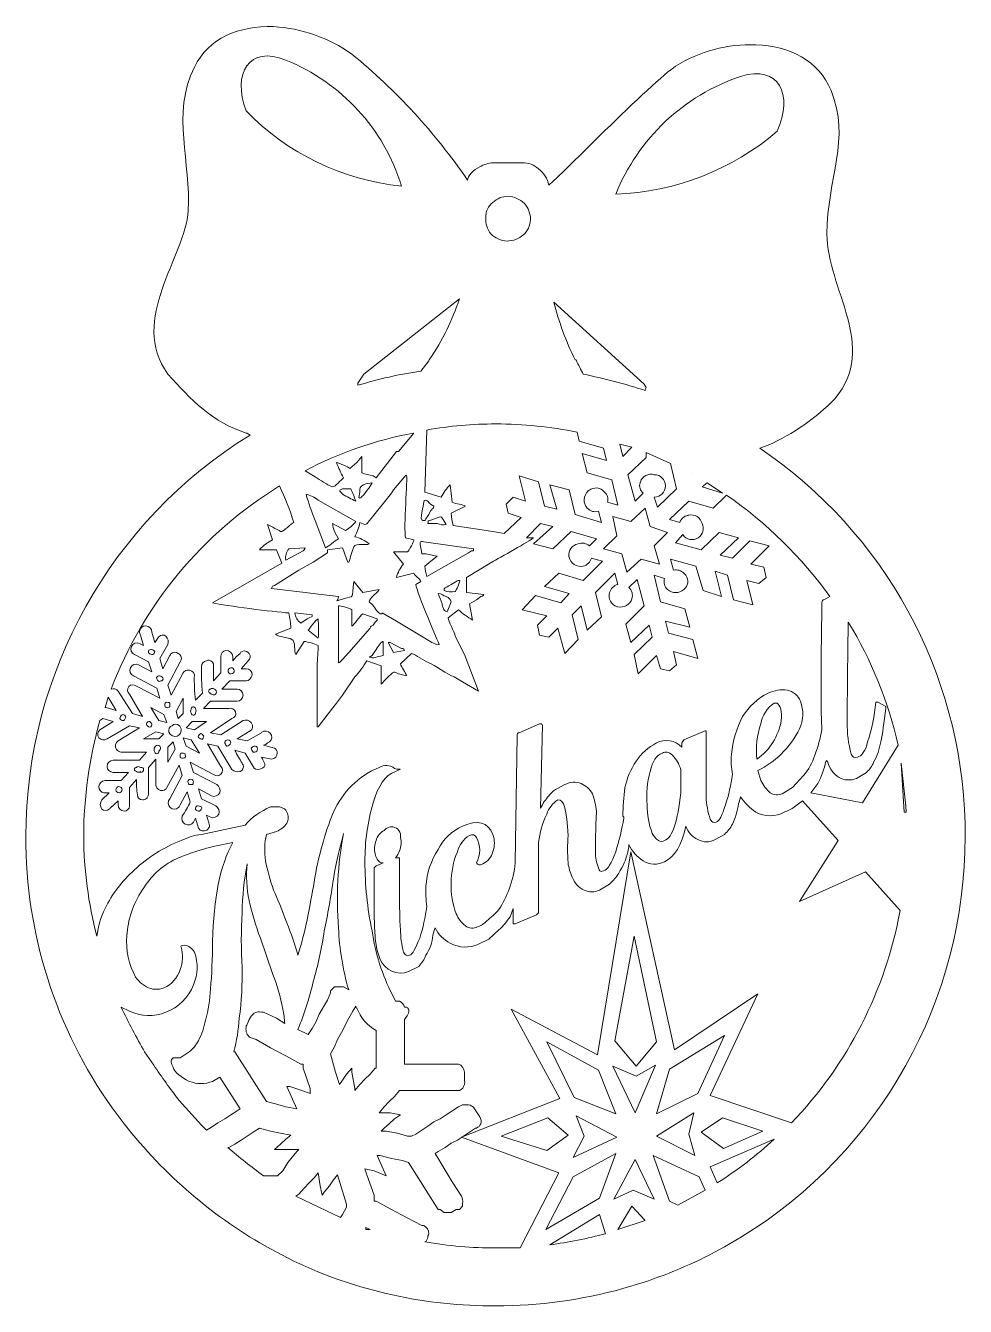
# Model space of a CAD drawing. Header units: millimetres. Extents: x 0 to 32.6, y 0 to 44.4.
import ezdxf

# ---------------------------------------------------------------- set-up
doc = ezdxf.new("R2010")
doc.units = ezdxf.units.MM
doc.header["$MEASUREMENT"] = 0
doc.layers.add('Layer 1', color=7, linetype='Continuous')

# ---------------------------------------------------------------- blocks, each defined once
blk = doc.blocks.new('block 4')
at = {"layer": 'Layer 1', "lineweight": 0}
for points in [[(20.637, 29.916), (21.061, 29.81), (20.743, 29.492), (20.637, 29.916)], [(23.142, 28.892), (23.142, 28.892)], [(23.671, 28.575), (24.201, 28.222), (23.495, 28.434), (23.671, 28.575)], [(22.013, 25.753), (21.378, 25.929), (20.884, 25.471), (20.708, 26.106), (20.073, 26.282), (20.532, 26.741), (20.391, 27.411), (21.026, 27.234), (21.519, 27.693), (21.696, 27.058), (22.296, 26.846), (21.837, 26.388), (22.013, 25.753)], [(2.858, 21.131), (3.14, 20.673), (2.787, 20.779), (2.752, 20.779), (2.858, 21.131)], [(5.292, 20.391), (5.221, 20.637), (5.468, 21.096), (5.468, 20.567), (5.292, 20.391)], [(4.798, 20.532), (4.904, 20.249), (4.621, 20.32), (4.339, 20.779), (4.798, 20.532)], [(5.786, 20.285), (6.279, 20.285), (5.856, 20.002), (5.574, 20.073), (5.786, 20.285)], [(4.516, 19.932), (4.798, 19.861), (4.621, 19.685), (4.092, 19.685), (4.516, 19.932)], [(5.186, 19.332), (4.939, 18.874), (4.939, 19.403), (5.115, 19.579), (5.186, 19.332)], [(5.75, 19.65), (6.032, 19.191), (5.574, 19.438), (5.468, 19.72), (5.75, 19.65)], [(20.461, 9.207), (21.131, 12.841), (21.907, 9.172), (21.202, 8.326), (20.461, 9.207)], [(21.907, 6.667), (22.366, 8.22), (24.271, 9.384), (23.354, 7.373), (21.907, 6.667)], [(20.496, 6.667), (19.05, 7.232), (18.097, 9.172), (19.897, 8.184), (20.496, 6.667)], [(21.202, 7.973), (21.872, 8.361), (21.167, 6.703), (20.391, 8.326), (21.202, 7.973)], [(23.213, 6.703), (23.036, 5.962), (23.248, 5.221), (21.907, 5.891), (23.213, 6.703)], [(18.838, 5.927), (18.097, 5.397), (16.51, 5.891), (18.133, 6.526), (18.838, 5.927)], [(19.121, 6.597), (20.532, 5.856), (19.015, 5.151), (19.403, 5.891), (19.121, 6.597)], [(23.46, 6.032), (24.201, 6.526), (25.612, 6.068), (24.236, 5.468), (23.46, 6.032)], [(19.015, 4.48), (20.496, 5.292), (19.932, 3.739), (18.062, 2.646), (19.015, 4.48)], [(20.426, 3.704), (21.167, 5.08), (21.837, 3.704), (21.096, 4.022), (20.426, 3.704)], [(23.389, 4.48), (23.601, 4.022), (22.648, 3.492), (22.366, 3.634), (21.802, 5.221), (23.389, 4.48)], [(9.384, 3.81), (9.49, 3.881), (9.666, 4.092), (9.842, 4.269), (10.019, 4.445), (10.16, 4.621), (10.231, 4.163), (10.301, 3.845), (10.372, 3.951), (10.548, 4.163), (10.689, 4.374), (10.83, 4.551), (11.007, 3.986), (11.148, 3.528), (11.148, 3.422), (11.007, 3.175), (10.936, 3.069), (9.666, 3.669), (9.384, 3.81)], [(21.061, 3.457), (21.519, 2.963), (20.567, 2.646), (21.061, 3.457)], [(11.818, 2.716), (11.818, 2.716), (11.959, 2.646), (11.818, 2.646), (11.818, 2.716)]]:
    blk.add_lwpolyline(points, dxfattribs=at)
for points, knots in [([(32.632, 16.581), (32.632, 16.581), (32.632, 16.757), (32.632, 16.757), (32.502, 21.993), (29.847, 26.843), (25.506, 29.774), (25.506, 29.774), (25.788, 29.88), (25.788, 29.88), (25.788, 29.88), (25.788, 29.88), (25.788, 29.88), (26.658, 30.272), (27.448, 30.822), (28.116, 31.503), (29.633, 33.302), (27.834, 35.313), (27.834, 37.218), (27.834, 39.123), (28.681, 40.534), (27.975, 42.192), (27.552, 43.251), (26.529, 43.744), (25.365, 43.78), (24.382, 43.82), (23.411, 43.562), (22.578, 43.039), (21.837, 42.58), (18.239, 38.911), (18.168, 38.911), (18.129, 39.138), (18.002, 39.341), (17.815, 39.476), (17.661, 39.616), (17.459, 39.692), (17.251, 39.687), (17.251, 39.687), (16.228, 39.687), (16.228, 39.687), (16.066, 39.679), (15.908, 39.63), (15.769, 39.546), (15.557, 39.441), (15.346, 39.229), (15.346, 39.088), (14.222, 40.731), (12.868, 42.205), (11.324, 43.462), (10.526, 44.028), (9.585, 44.358), (8.608, 44.415), (7.408, 44.45), (6.35, 44.027), (5.856, 43.004), (5.045, 41.416), (5.75, 39.652), (5.644, 38.029), (5.539, 36.407), (3.563, 34.255), (4.939, 32.35), (5.715, 31.468), (6.526, 30.656), (7.655, 30.304), (7.655, 30.304), (7.691, 30.304), (7.691, 30.304), (7.691, 30.304), (7.796, 30.233), (7.796, 30.233), (2.955, 27.257), (0.003, 21.982), (0, 16.298), (-0.007, 12.923), (1.042, 9.63), (2.999, 6.879), (2.999, 6.879), (3.422, 6.315), (3.422, 6.315), (4.806, 4.541), (6.534, 3.065), (8.502, 1.976), (8.502, 1.976), (9.313, 1.552), (9.313, 1.552), (11.507, 0.513), (13.907, -0.018), (16.334, 0), (17.824, 0.001), (19.307, 0.203), (20.743, 0.6), (20.743, 0.6), (21.449, 0.811), (21.449, 0.811), (22.426, 1.135), (23.37, 1.548), (24.271, 2.046), (24.271, 2.046), (24.871, 2.399), (24.871, 2.399), (29.704, 5.363), (32.644, 10.629), (32.632, 16.298), (32.632, 16.298), (32.632, 16.581), (32.632, 16.581)], [0, 0, 0, 0, 1, 1, 1, 2, 2, 2, 3, 3, 3, 4, 4, 4, 5, 5, 5, 6, 6, 6, 7, 7, 7, 8, 8, 8, 9, 9, 9, 10, 10, 10, 11, 11, 11, 12, 12, 12, 13, 13, 13, 14, 14, 14, 15, 15, 15, 16, 16, 16, 17, 17, 17, 18, 18, 18, 19, 19, 19, 20, 20, 20, 21, 21, 21, 22, 22, 22, 23, 23, 23, 24, 24, 24, 25, 25, 25, 26, 26, 26, 27, 27, 27, 28, 28, 28, 29, 29, 29, 30, 30, 30, 31, 31, 31, 32, 32, 32, 33, 33, 33, 34, 34, 34, 35, 35, 35, 35]), ([(7.655, 41.487), (7.161, 42.792), (7.761, 43.78), (9.031, 43.251), (10.965, 42.476), (12.444, 40.868), (13.053, 38.876), (11.003, 39.086), (9.093, 40.01), (7.655, 41.487)], [0, 0, 0, 0, 1, 1, 1, 2, 2, 2, 3, 3, 3, 3]), ([(24.836, 42.686), (26.176, 43.109), (26.67, 42.051), (26.106, 40.781), (24.537, 39.439), (22.56, 38.668), (20.496, 38.594), (21.275, 40.527), (22.86, 42.022), (24.836, 42.686)], [0, 0, 0, 0, 1, 1, 1, 2, 2, 2, 3, 3, 3, 3]), ([(16.228, 38.312), (16.371, 38.447), (16.56, 38.522), (16.757, 38.523), (16.969, 38.515), (17.171, 38.427), (17.321, 38.276), (17.462, 38.122), (17.538, 37.92), (17.533, 37.712), (17.527, 37.509), (17.437, 37.318), (17.286, 37.183), (17.129, 37.048), (16.929, 36.973), (16.722, 36.971), (16.509, 36.98), (16.308, 37.068), (16.157, 37.218), (16.026, 37.376), (15.963, 37.578), (15.981, 37.782), (15.972, 37.989), (16.064, 38.186), (16.228, 38.312)], [0, 0, 0, 0, 1, 1, 1, 2, 2, 2, 3, 3, 3, 4, 4, 4, 5, 5, 5, 6, 6, 6, 7, 7, 7, 8, 8, 8, 8]), ([(14.041, 32.879), (14.041, 32.879), (14.041, 32.879), (14.041, 32.879), (14.005, 32.844), (14.005, 32.844), (14.005, 32.808), (14.005, 32.808), (13.723, 32.456), (13.723, 32.456), (12.983, 32.345), (12.252, 32.18), (11.536, 31.962), (11.536, 31.962), (11.536, 32.032), (11.536, 32.032), (11.536, 32.032), (11.747, 32.35), (11.747, 32.35), (11.747, 32.35), (15.064, 34.96), (15.064, 34.96), (14.82, 34.223), (14.476, 33.522), (14.041, 32.879), (14.041, 32.879), (14.041, 32.879), (14.041, 32.879)], [0, 0, 0, 0, 1, 1, 1, 2, 2, 2, 3, 3, 3, 4, 4, 4, 5, 5, 5, 6, 6, 6, 7, 7, 7, 8, 8, 8, 9, 9, 9, 9]), ([(21.484, 31.997), (21.484, 31.997), (21.555, 31.891), (21.555, 31.891), (21.529, 31.862), (21.516, 31.824), (21.519, 31.785), (20.812, 32.011), (20.094, 32.199), (19.367, 32.35), (19.297, 32.491), (19.191, 32.667), (19.121, 32.844), (19.121, 32.844), (19.085, 32.844), (19.085, 32.844), (18.769, 33.486), (18.521, 34.16), (18.344, 34.854), (18.344, 34.854), (21.484, 31.997), (21.484, 31.997)], [0, 0, 0, 0, 1, 1, 1, 2, 2, 2, 3, 3, 3, 4, 4, 4, 5, 5, 5, 6, 6, 6, 7, 7, 7, 7]), ([(11.677, 28.928), (11.677, 28.928), (11.677, 29.492), (11.677, 29.492), (11.677, 29.492), (11.501, 29.281), (11.501, 29.281), (11.501, 29.281), (11.254, 29.069), (11.254, 29.069), (11.218, 29.139), (10.901, 29.245), (10.795, 29.281), (10.863, 29.098), (10.945, 28.921), (11.042, 28.751), (10.936, 28.681), (10.76, 28.434), (10.654, 28.434), (10.443, 28.533), (10.243, 28.651), (10.054, 28.787), (10.054, 28.787), (9.701, 28.998), (9.701, 28.998), (10.888, 29.619), (12.16, 30.059), (13.476, 30.304), (13.476, 30.304), (12.947, 29.669), (12.947, 29.669), (12.947, 29.669), (12.876, 29.669), (12.876, 29.669), (12.876, 29.669), (12.171, 28.751), (12.171, 28.751), (12.171, 28.751), (12.065, 28.822), (12.065, 28.822), (11.931, 28.837), (11.8, 28.873), (11.677, 28.928)], [0, 0, 0, 0, 1, 1, 1, 2, 2, 2, 3, 3, 3, 4, 4, 4, 5, 5, 5, 6, 6, 6, 7, 7, 7, 8, 8, 8, 9, 9, 9, 10, 10, 10, 11, 11, 11, 12, 12, 12, 13, 13, 13, 14, 14, 14, 14]), ([(16.334, 30.621), (17.281, 30.616), (18.226, 30.522), (19.156, 30.339), (19.156, 30.339), (19.226, 30.021), (19.226, 30.021), (19.226, 30.021), (20.073, 29.774), (20.073, 29.774), (20.073, 29.774), (20.179, 29.351), (20.179, 29.351), (20.179, 29.351), (19.332, 29.598), (19.332, 29.598), (19.332, 29.598), (19.509, 28.928), (19.509, 28.928), (19.509, 28.928), (20.355, 28.681), (20.355, 28.681), (20.355, 28.681), (20.567, 27.799), (20.567, 27.799), (20.567, 27.799), (20.214, 27.905), (20.214, 27.905), (20.248, 28.033), (20.207, 28.169), (20.108, 28.257), (19.972, 28.423), (19.727, 28.445), (19.562, 28.309), (19.556, 28.304), (19.55, 28.298), (19.544, 28.293), (19.369, 28.138), (19.352, 27.871), (19.507, 27.695), (19.507, 27.695), (19.508, 27.694), (19.509, 27.693), (19.608, 27.588), (19.758, 27.547), (19.897, 27.587), (19.897, 27.587), (20.002, 27.199), (20.002, 27.199), (20.002, 27.199), (19.085, 27.481), (19.085, 27.481), (19.085, 27.481), (18.874, 28.328), (18.874, 28.328), (18.874, 28.328), (18.203, 28.504), (18.203, 28.504), (18.203, 28.504), (18.45, 27.658), (18.45, 27.658), (18.45, 27.658), (18.027, 27.764), (18.027, 27.764), (18.027, 27.764), (17.815, 28.61), (17.815, 28.61), (17.815, 28.61), (17.145, 28.822), (17.145, 28.822), (17.145, 28.822), (17.357, 27.94), (17.357, 27.94), (17.357, 27.94), (16.933, 28.081), (16.933, 28.081), (16.933, 28.081), (16.686, 27.834), (16.686, 27.834), (16.686, 27.834), (16.757, 27.517), (16.757, 27.517), (16.757, 27.517), (17.216, 27.376), (17.216, 27.376), (17.216, 27.376), (16.616, 26.811), (16.616, 26.811), (16.616, 26.811), (16.228, 26.882), (16.228, 26.882), (16.228, 26.882), (14.852, 27.093), (14.852, 27.093), (14.814, 27.232), (14.791, 27.374), (14.781, 27.517), (14.781, 27.517), (15.275, 27.764), (15.275, 27.764), (15.169, 27.834), (14.958, 27.834), (14.817, 27.905), (14.817, 27.905), (14.746, 28.504), (14.746, 28.504), (14.618, 28.381), (14.511, 28.238), (14.429, 28.081), (14.429, 28.081), (13.864, 28.257), (13.864, 28.257), (13.864, 28.257), (13.935, 30.409), (13.935, 30.409), (14.726, 30.551), (15.529, 30.622), (16.334, 30.621)], [0, 0, 0, 0, 1, 1, 1, 2, 2, 2, 3, 3, 3, 4, 4, 4, 5, 5, 5, 6, 6, 6, 7, 7, 7, 8, 8, 8, 9, 9, 9, 10, 10, 10, 11, 11, 11, 12, 12, 12, 13, 13, 13, 14, 14, 14, 15, 15, 15, 16, 16, 16, 17, 17, 17, 18, 18, 18, 19, 19, 19, 20, 20, 20, 21, 21, 21, 22, 22, 22, 23, 23, 23, 24, 24, 24, 25, 25, 25, 26, 26, 26, 27, 27, 27, 28, 28, 28, 29, 29, 29, 30, 30, 30, 31, 31, 31, 32, 32, 32, 33, 33, 33, 34, 34, 34, 35, 35, 35, 36, 36, 36, 37, 37, 37, 38, 38, 38, 39, 39, 39, 39]), ([(22.613, 28.363), (22.613, 28.363), (21.943, 27.728), (21.943, 27.728), (21.943, 27.728), (21.837, 28.081), (21.837, 28.081), (22.051, 28.081), (22.225, 28.255), (22.225, 28.469), (22.225, 28.683), (22.051, 28.857), (21.837, 28.857), (21.632, 28.921), (21.415, 28.807), (21.351, 28.603), (21.348, 28.594), (21.345, 28.584), (21.343, 28.575), (21.3, 28.447), (21.342, 28.305), (21.449, 28.222), (21.449, 28.222), (21.167, 27.94), (21.167, 27.94), (21.167, 27.94), (20.92, 28.857), (20.92, 28.857), (20.92, 28.857), (21.555, 29.457), (21.555, 29.457), (21.555, 29.457), (21.555, 29.633), (21.555, 29.633), (21.555, 29.633), (22.401, 29.245), (22.401, 29.245), (22.401, 29.245), (22.401, 29.245), (22.401, 29.245), (22.401, 29.245), (22.613, 28.363), (22.613, 28.363)], [0, 0, 0, 0, 1, 1, 1, 2, 2, 2, 3, 3, 3, 4, 4, 4, 5, 5, 5, 6, 6, 6, 7, 7, 7, 8, 8, 8, 9, 9, 9, 10, 10, 10, 11, 11, 11, 12, 12, 12, 13, 13, 13, 14, 14, 14, 14]), ([(26.599, 6.35), (26.599, 6.35), (23.777, 7.302), (23.777, 7.302), (23.777, 7.302), (25.435, 10.83), (25.435, 10.83), (25.435, 10.83), (22.542, 8.89), (22.542, 8.89), (22.542, 8.89), (21.026, 15.769), (21.026, 15.769), (21.026, 15.769), (19.861, 8.714), (19.861, 8.714), (19.861, 8.714), (16.863, 10.301), (16.863, 10.301), (16.863, 10.301), (18.556, 7.197), (18.556, 7.197), (18.556, 7.197), (15.134, 5.856), (15.134, 5.856), (15.134, 5.856), (18.521, 4.621), (18.521, 4.621), (18.521, 4.621), (17.18, 2.011), (17.18, 2.011), (17.18, 2.011), (16.334, 2.011), (16.334, 2.011), (15.506, 2.01), (14.68, 2.081), (13.864, 2.222), (13.864, 2.222), (13.899, 2.222), (13.899, 2.222), (13.899, 2.222), (13.97, 2.364), (13.97, 2.364), (13.97, 2.364), (13.97, 2.434), (13.97, 2.434), (13.99, 2.452), (14.003, 2.478), (14.005, 2.505), (14.004, 2.625), (13.936, 2.734), (13.829, 2.787), (13.829, 2.787), (13.758, 2.787), (13.758, 2.787), (13.758, 2.787), (13.229, 3.069), (13.229, 3.069), (13.229, 3.069), (12.7, 3.351), (12.7, 3.351), (12.7, 3.351), (12.171, 3.634), (12.171, 3.634), (12.171, 3.634), (12.1, 3.634), (12.1, 3.634), (12.1, 3.634), (12.1, 3.845), (12.1, 3.845), (12.1, 3.845), (11.853, 4.551), (11.853, 4.551), (11.853, 4.551), (11.783, 4.762), (11.783, 4.762), (11.783, 4.762), (12.1, 4.692), (12.1, 4.692), (12.1, 4.692), (12.524, 4.516), (12.524, 4.516), (12.524, 4.516), (12.524, 4.516), (12.524, 4.516), (12.524, 4.516), (12.206, 5.221), (12.206, 5.221), (12.206, 5.221), (12.312, 5.221), (12.312, 5.221), (12.312, 5.221), (12.7, 5.115), (12.7, 5.115), (12.7, 5.115), (13.088, 5.045), (13.088, 5.045), (13.088, 5.045), (13.3, 4.974), (13.3, 4.974), (13.3, 4.974), (14.323, 3.351), (14.323, 3.351), (14.323, 3.351), (14.393, 3.351), (14.393, 3.351), (14.393, 3.351), (14.534, 3.246), (14.534, 3.246), (14.534, 3.246), (14.781, 3.246), (14.781, 3.246), (14.781, 3.246), (14.958, 3.351), (14.958, 3.351), (14.958, 3.351), (15.064, 3.351), (15.064, 3.351), (15.064, 3.351), (15.169, 3.457), (15.169, 3.457), (15.169, 3.457), (15.169, 3.563), (15.169, 3.563), (15.192, 3.647), (15.179, 3.736), (15.134, 3.81), (15.134, 3.81), (14.817, 4.304), (14.817, 4.304), (14.817, 4.304), (14.217, 5.292), (14.217, 5.292), (14.217, 5.292), (14.323, 5.362), (14.323, 5.362), (14.323, 5.362), (14.57, 5.503), (14.57, 5.503), (14.57, 5.503), (14.781, 5.644), (14.781, 5.644), (14.781, 5.644), (14.993, 5.75), (14.993, 5.75), (14.993, 5.75), (15.205, 5.891), (15.205, 5.891), (15.205, 5.891), (15.416, 6.032), (15.416, 6.032), (15.416, 6.032), (15.628, 6.174), (15.628, 6.174), (15.628, 6.174), (15.663, 6.174), (15.663, 6.174), (15.726, 6.202), (15.776, 6.252), (15.804, 6.315), (15.804, 6.315), (15.804, 6.315), (15.804, 6.315), (15.832, 6.398), (15.819, 6.489), (15.769, 6.562), (15.769, 6.562), (15.593, 6.844), (15.593, 6.844), (15.545, 6.918), (15.468, 6.97), (15.381, 6.985), (15.381, 6.985), (15.169, 6.985), (15.169, 6.985), (15.169, 6.985), (15.028, 6.914), (15.028, 6.914), (15.028, 6.914), (14.605, 6.632), (14.605, 6.632), (14.605, 6.632), (14.393, 6.491), (14.393, 6.491), (14.393, 6.491), (14.182, 6.385), (14.182, 6.385), (14.182, 6.385), (13.97, 6.244), (13.97, 6.244), (13.97, 6.244), (13.758, 6.103), (13.758, 6.103), (13.758, 6.103), (13.547, 5.962), (13.547, 5.962), (13.547, 5.962), (13.406, 5.891), (13.406, 5.891), (13.406, 5.891), (13.264, 5.891), (13.264, 5.891), (13.264, 5.891), (12.912, 5.997), (12.912, 5.997), (12.912, 5.997), (12.524, 6.068), (12.524, 6.068), (12.524, 6.068), (12.347, 6.068), (12.347, 6.068), (12.347, 6.068), (12.453, 6.174), (12.453, 6.174), (12.453, 6.174), (12.629, 6.315), (12.629, 6.315), (12.629, 6.315), (12.806, 6.491), (12.806, 6.491), (12.806, 6.491), (13.017, 6.632), (13.017, 6.632), (13.017, 6.632), (12.665, 6.703), (12.665, 6.703), (12.665, 6.703), (12.277, 6.703), (12.277, 6.703), (12.277, 6.703), (12.453, 6.914), (12.453, 6.914), (12.453, 6.914), (12.629, 7.091), (12.629, 7.091), (12.629, 7.091), (12.806, 7.267), (12.806, 7.267), (12.806, 7.267), (12.982, 7.479), (12.982, 7.479), (12.982, 7.479), (15.064, 7.479), (15.064, 7.479), (15.169, 7.514), (15.205, 7.585), (15.24, 7.691), (15.24, 7.691), (15.24, 7.691), (15.24, 7.691), (15.24, 7.726), (15.275, 7.761), (15.24, 7.796), (15.24, 7.796), (15.24, 8.114), (15.24, 8.114), (15.24, 8.114), (15.24, 8.114), (15.24, 8.114), (15.233, 8.242), (15.149, 8.353), (15.028, 8.396), (15.028, 8.396), (13.159, 8.396), (13.159, 8.396), (13.159, 8.396), (13.159, 9.948), (13.159, 9.948), (13.159, 9.948), (13.159, 9.948), (13.159, 9.948), (13.3, 10.125), (13.335, 10.231), (13.3, 10.301), (13.264, 10.372), (13.264, 10.372), (13.194, 10.372), (13.194, 10.372), (13.159, 10.372), (13.159, 10.372), (13.131, 10.463), (13.067, 10.54), (12.982, 10.583), (12.982, 10.583), (12.841, 10.583), (12.841, 10.583), (12.841, 10.583), (12.735, 10.795), (12.735, 10.795), (12.383, 11.493), (12.145, 12.244), (12.03, 13.017), (11.866, 13.807), (11.783, 14.61), (11.783, 15.416), (11.777, 16.108), (11.873, 16.798), (12.065, 17.462), (12.241, 18.062), (12.488, 18.415), (12.841, 18.556), (13.194, 18.697), (12.876, 18.591), (12.806, 18.662), (12.655, 18.785), (12.443, 18.799), (12.277, 18.697), (11.919, 18.553), (11.595, 18.337), (11.324, 18.062), (11.058, 17.798), (10.843, 17.487), (10.689, 17.145), (10.533, 16.766), (10.404, 16.377), (10.301, 15.981), (10.177, 15.565), (10.083, 15.14), (10.019, 14.711), (9.948, 14.323), (9.878, 13.899), (9.772, 13.406), (9.688, 12.989), (9.582, 12.577), (9.454, 12.171), (9.351, 12.556), (9.221, 12.933), (9.066, 13.3), (8.89, 13.758), (8.749, 14.146), (8.608, 14.429), (8.493, 14.764), (8.399, 15.105), (8.326, 15.452), (8.283, 15.757), (8.295, 16.068), (8.361, 16.369), (8.361, 16.369), (8.714, 16.475), (8.714, 16.475), (8.858, 16.53), (8.981, 16.628), (9.066, 16.757), (9.136, 16.877), (9.136, 17.025), (9.066, 17.145), (9.031, 17.251), (8.961, 17.286), (8.819, 17.321), (8.819, 17.321), (8.502, 17.321), (8.502, 17.321), (8.161, 17.185), (7.858, 16.967), (7.62, 16.686), (7.62, 16.686), (6.914, 16.545), (6.914, 16.545), (6.914, 16.545), (6.103, 16.369), (6.103, 16.369), (5.858, 16.336), (5.62, 16.265), (5.397, 16.157), (4.796, 15.924), (4.245, 15.577), (3.775, 15.134), (3.35, 14.758), (3.003, 14.303), (2.752, 13.794), (2.609, 13.492), (2.514, 13.171), (2.469, 12.841), (2.172, 13.97), (2.018, 15.131), (2.011, 16.298), (2.015, 17.658), (2.205, 19.011), (2.575, 20.32), (2.575, 20.32), (2.681, 20.391), (2.681, 20.391), (2.681, 20.391), (3.034, 20.285), (3.034, 20.285), (3.034, 20.285), (2.575, 20.002), (2.575, 20.002), (2.493, 19.932), (2.477, 19.809), (2.54, 19.72), (2.611, 19.638), (2.733, 19.622), (2.822, 19.685), (2.822, 19.685), (3.598, 20.144), (3.598, 20.144), (3.598, 20.144), (3.951, 20.073), (3.951, 20.073), (3.951, 20.073), (3.21, 19.614), (3.21, 19.614), (3.113, 19.55), (3.086, 19.419), (3.15, 19.321), (3.187, 19.265), (3.249, 19.23), (3.316, 19.226), (3.316, 19.226), (4.198, 19.226), (4.198, 19.226), (4.198, 19.226), (3.951, 18.944), (3.951, 18.944), (3.951, 18.944), (3.034, 18.944), (3.034, 18.944), (2.917, 18.944), (2.822, 18.849), (2.822, 18.732), (2.822, 18.616), (2.917, 18.521), (3.034, 18.521), (3.034, 18.521), (3.563, 18.521), (3.563, 18.521), (3.563, 18.521), (3.316, 18.239), (3.316, 18.239), (3.316, 18.239), (2.752, 18.239), (2.752, 18.239), (2.635, 18.239), (2.54, 18.144), (2.54, 18.027), (2.539, 17.923), (2.613, 17.833), (2.716, 17.815), (2.716, 17.815), (2.893, 17.815), (2.893, 17.815), (2.893, 17.815), (2.646, 17.568), (2.646, 17.568), (2.569, 17.477), (2.569, 17.343), (2.646, 17.251), (2.713, 17.18), (2.824, 17.177), (2.895, 17.244), (2.908, 17.256), (2.919, 17.27), (2.928, 17.286), (2.928, 17.286), (3.21, 17.533), (3.21, 17.533), (3.21, 17.533), (3.21, 17.392), (3.21, 17.392), (3.21, 17.275), (3.305, 17.18), (3.422, 17.18), (3.519, 17.178), (3.6, 17.256), (3.602, 17.353), (3.602, 17.366), (3.601, 17.379), (3.598, 17.392), (3.598, 17.392), (3.598, 17.992), (3.598, 17.992), (3.598, 17.992), (3.845, 18.274), (3.845, 18.274), (3.84, 18.097), (3.851, 17.92), (3.881, 17.745), (3.879, 17.647), (3.956, 17.567), (4.053, 17.565), (4.066, 17.565), (4.079, 17.566), (4.092, 17.568), (4.195, 17.586), (4.27, 17.676), (4.269, 17.78), (4.269, 17.78), (4.269, 18.697), (4.269, 18.697), (4.269, 18.697), (4.516, 18.979), (4.516, 18.979), (4.516, 18.979), (4.516, 18.062), (4.516, 18.062), (4.538, 17.947), (4.649, 17.873), (4.764, 17.895), (4.822, 17.906), (4.873, 17.941), (4.904, 17.992), (4.904, 17.992), (5.327, 18.768), (5.327, 18.768), (5.327, 18.768), (5.433, 18.415), (5.433, 18.415), (5.433, 18.415), (5.009, 17.604), (5.009, 17.604), (4.927, 17.52), (4.928, 17.386), (5.012, 17.304), (5.095, 17.222), (5.229, 17.223), (5.311, 17.306), (5.335, 17.33), (5.352, 17.36), (5.362, 17.392), (5.362, 17.392), (5.609, 17.851), (5.609, 17.851), (5.609, 17.851), (5.715, 17.498), (5.715, 17.498), (5.634, 17.326), (5.54, 17.161), (5.433, 17.004), (5.4, 16.897), (5.443, 16.781), (5.539, 16.722), (5.637, 16.667), (5.76, 16.698), (5.821, 16.792), (5.821, 16.792), (5.891, 16.933), (5.891, 16.933), (5.891, 16.933), (5.997, 16.581), (5.997, 16.581), (6.062, 16.483), (6.193, 16.456), (6.29, 16.52), (6.347, 16.558), (6.382, 16.619), (6.385, 16.686), (6.385, 16.686), (6.279, 17.039), (6.279, 17.039), (6.279, 17.039), (6.421, 16.969), (6.421, 16.969), (6.528, 16.92), (6.654, 16.967), (6.703, 17.074), (6.751, 17.182), (6.704, 17.308), (6.597, 17.357), (6.597, 17.357), (6.103, 17.604), (6.103, 17.604), (6.103, 17.604), (5.997, 17.956), (5.997, 17.956), (5.997, 17.956), (6.456, 17.709), (6.456, 17.709), (6.562, 17.66), (6.688, 17.707), (6.737, 17.813), (6.737, 17.813), (6.738, 17.814), (6.738, 17.815), (6.771, 17.922), (6.727, 18.038), (6.632, 18.097), (6.632, 18.097), (5.821, 18.521), (5.821, 18.521), (5.821, 18.521), (5.715, 18.874), (5.715, 18.874), (5.715, 18.874), (6.526, 18.45), (6.526, 18.45), (6.604, 18.382), (6.723, 18.39), (6.791, 18.468), (6.859, 18.546), (6.851, 18.664), (6.773, 18.732), (6.773, 18.732), (6.315, 19.509), (6.315, 19.509), (6.315, 19.509), (6.667, 19.438), (6.667, 19.438), (6.667, 19.438), (7.161, 18.627), (7.161, 18.627), (7.235, 18.553), (7.344, 18.526), (7.444, 18.556), (7.535, 18.59), (7.581, 18.692), (7.547, 18.783), (7.54, 18.803), (7.529, 18.822), (7.514, 18.838), (7.444, 18.979), (7.338, 19.121), (7.267, 19.297), (7.267, 19.297), (7.62, 19.191), (7.62, 19.191), (7.62, 19.191), (7.902, 18.732), (7.902, 18.732), (7.936, 18.641), (8.038, 18.595), (8.129, 18.629), (8.149, 18.636), (8.168, 18.648), (8.184, 18.662), (8.262, 18.674), (8.315, 18.745), (8.303, 18.822), (8.298, 18.856), (8.281, 18.887), (8.255, 18.909), (8.22, 18.979), (8.22, 19.015), (8.184, 19.05), (8.184, 19.05), (8.537, 18.979), (8.537, 18.979), (8.654, 18.985), (8.744, 19.085), (8.738, 19.202), (8.734, 19.269), (8.699, 19.33), (8.643, 19.367), (8.643, 19.367), (8.255, 19.473), (8.255, 19.473), (8.311, 19.473), (8.363, 19.499), (8.396, 19.544), (8.508, 19.579), (8.57, 19.697), (8.535, 19.809), (8.5, 19.921), (8.382, 19.983), (8.27, 19.948), (8.238, 19.938), (8.208, 19.92), (8.184, 19.897), (8.184, 19.897), (7.691, 19.614), (7.691, 19.614), (7.691, 19.614), (7.338, 19.685), (7.338, 19.685), (7.338, 19.685), (7.796, 19.967), (7.796, 19.967), (7.902, 20.002), (7.902, 20.144), (7.832, 20.249), (7.763, 20.332), (7.649, 20.36), (7.549, 20.32), (7.549, 20.32), (6.773, 19.826), (6.773, 19.826), (6.773, 19.826), (6.421, 19.897), (6.421, 19.897), (6.421, 19.897), (7.161, 20.391), (7.161, 20.391), (7.259, 20.42), (7.314, 20.522), (7.285, 20.62), (7.256, 20.717), (7.153, 20.773), (7.056, 20.743), (7.056, 20.743), (6.174, 20.743), (6.174, 20.743), (6.174, 20.743), (6.421, 20.99), (6.421, 20.99), (6.421, 20.99), (7.338, 20.99), (7.338, 20.99), (7.455, 20.99), (7.549, 21.085), (7.549, 21.202), (7.549, 21.319), (7.455, 21.414), (7.338, 21.414), (7.338, 21.414), (6.809, 21.414), (6.809, 21.414), (6.809, 21.414), (7.091, 21.696), (7.091, 21.696), (7.091, 21.696), (7.655, 21.696), (7.655, 21.696), (7.761, 21.696), (7.832, 21.802), (7.867, 21.907), (7.867, 22.024), (7.772, 22.119), (7.655, 22.119), (7.655, 22.119), (7.479, 22.119), (7.479, 22.119), (7.479, 22.119), (7.726, 22.401), (7.726, 22.401), (7.804, 22.46), (7.82, 22.57), (7.761, 22.648), (7.751, 22.662), (7.739, 22.674), (7.726, 22.684), (7.659, 22.754), (7.547, 22.758), (7.476, 22.691), (7.463, 22.678), (7.452, 22.664), (7.444, 22.648), (7.353, 22.575), (7.27, 22.492), (7.197, 22.401), (7.197, 22.401), (7.197, 22.542), (7.197, 22.542), (7.179, 22.665), (7.073, 22.755), (6.95, 22.754), (6.847, 22.737), (6.772, 22.647), (6.773, 22.542), (6.773, 22.542), (6.773, 21.978), (6.773, 21.978), (6.773, 21.978), (6.526, 21.696), (6.526, 21.696), (6.526, 21.696), (6.526, 22.225), (6.526, 22.225), (6.535, 22.322), (6.463, 22.407), (6.366, 22.416), (6.336, 22.418), (6.307, 22.413), (6.279, 22.401), (6.176, 22.384), (6.102, 22.294), (6.103, 22.19), (6.097, 21.884), (6.109, 21.577), (6.138, 21.272), (6.138, 21.272), (5.891, 21.026), (5.891, 21.026), (5.861, 21.319), (5.85, 21.613), (5.856, 21.907), (5.834, 22.022), (5.723, 22.097), (5.608, 22.075), (5.55, 22.064), (5.499, 22.028), (5.468, 21.978), (5.468, 21.978), (5.045, 21.202), (5.045, 21.202), (5.045, 21.202), (4.939, 21.555), (4.939, 21.555), (4.939, 21.555), (5.362, 22.366), (5.362, 22.366), (5.427, 22.439), (5.42, 22.551), (5.347, 22.615), (5.331, 22.629), (5.312, 22.641), (5.292, 22.648), (5.219, 22.713), (5.107, 22.706), (5.043, 22.633), (5.028, 22.617), (5.017, 22.598), (5.009, 22.578), (5.009, 22.578), (4.762, 22.119), (4.762, 22.119), (4.762, 22.119), (4.657, 22.472), (4.657, 22.472), (4.657, 22.472), (4.939, 22.966), (4.939, 22.966), (4.969, 23.066), (4.942, 23.174), (4.868, 23.248), (4.795, 23.313), (4.684, 23.306), (4.619, 23.233), (4.605, 23.217), (4.594, 23.198), (4.586, 23.177), (4.586, 23.177), (4.48, 23.036), (4.48, 23.036), (4.48, 23.036), (4.374, 23.389), (4.374, 23.389), (4.38, 23.506), (4.291, 23.605), (4.174, 23.611), (4.057, 23.617), (3.958, 23.527), (3.952, 23.411), (3.949, 23.366), (3.962, 23.321), (3.986, 23.283), (3.986, 23.283), (4.092, 22.931), (4.092, 22.931), (4.092, 22.931), (3.951, 23.001), (3.951, 23.001), (3.844, 23.05), (3.718, 23.002), (3.669, 22.895), (3.62, 22.788), (3.668, 22.662), (3.775, 22.613), (3.775, 22.613), (3.775, 22.613), (3.775, 22.613), (3.775, 22.613), (4.269, 22.366), (4.269, 22.366), (4.269, 22.366), (4.374, 22.013), (4.374, 22.013), (4.374, 22.013), (3.916, 22.26), (3.916, 22.26), (3.809, 22.309), (3.682, 22.262), (3.634, 22.154), (3.585, 22.047), (3.632, 21.921), (3.739, 21.872), (3.739, 21.872), (3.739, 21.872), (3.739, 21.872), (3.739, 21.872), (4.551, 21.449), (4.551, 21.449), (4.551, 21.449), (4.657, 21.096), (4.657, 21.096), (4.657, 21.096), (3.845, 21.519), (3.845, 21.519), (3.767, 21.588), (3.649, 21.58), (3.581, 21.502), (3.513, 21.424), (3.52, 21.305), (3.598, 21.237), (3.598, 21.237), (3.598, 21.237), (3.598, 21.237), (3.598, 21.237), (4.057, 20.461), (4.057, 20.461), (4.057, 20.461), (3.704, 20.567), (3.704, 20.567), (3.704, 20.567), (3.21, 21.343), (3.21, 21.343), (3.153, 21.42), (3.052, 21.448), (2.963, 21.414), (4.083, 24.348), (6.142, 26.829), (8.819, 28.469), (9.01, 28.056), (9.175, 27.632), (9.313, 27.199), (9.207, 27.164), (8.961, 26.882), (8.89, 26.882), (8.819, 26.882), (8.502, 27.093), (8.396, 27.129), (8.396, 27.129), (8.572, 26.599), (8.572, 26.599), (8.572, 26.599), (8.396, 26.494), (8.396, 26.494), (8.294, 26.422), (8.199, 26.339), (8.114, 26.247), (8.114, 26.247), (8.714, 26.247), (8.714, 26.247), (8.714, 26.247), (8.89, 25.788), (8.89, 25.788), (8.89, 25.788), (6.491, 24.412), (6.491, 24.412), (6.95, 24.306), (8.608, 24.095), (9.137, 24.059), (9.18, 23.886), (9.204, 23.709), (9.207, 23.53), (9.207, 23.53), (8.678, 23.319), (8.678, 23.319), (8.819, 23.213), (9.102, 23.213), (9.243, 23.142), (9.384, 23.072), (9.313, 22.719), (9.384, 22.613), (9.384, 22.613), (9.666, 23.072), (9.666, 23.072), (9.836, 23.046), (10.002, 22.999), (10.16, 22.931), (10.16, 22.754), (10.125, 22.437), (10.125, 22.225), (10.125, 22.225), (10.125, 20.108), (10.125, 20.108), (10.125, 20.108), (10.16, 20.108), (10.16, 20.108), (10.16, 20.108), (10.619, 20.708), (10.619, 20.708), (10.619, 20.708), (10.619, 20.708), (10.619, 20.708), (10.619, 20.708), (10.795, 20.92), (10.795, 20.92), (10.795, 20.92), (11.007, 21.202), (11.007, 21.202), (11.007, 21.202), (11.43, 21.837), (11.43, 21.837), (11.591, 22.01), (11.732, 22.199), (11.853, 22.401), (11.853, 22.401), (12.347, 22.225), (12.347, 22.225), (12.347, 22.225), (12.347, 21.59), (12.347, 21.59), (12.347, 21.59), (12.524, 21.766), (12.524, 21.766), (12.806, 22.084), (12.806, 22.013), (12.947, 21.943), (12.947, 21.943), (13.229, 21.872), (13.229, 21.872), (13.194, 22.013), (13.053, 22.154), (13.017, 22.296), (13.017, 22.296), (13.406, 22.648), (13.406, 22.648), (13.547, 22.613), (13.829, 22.401), (14.005, 22.331), (14.182, 22.26), (14.676, 21.907), (14.887, 21.837), (14.887, 21.837), (15.169, 21.661), (15.169, 21.661), (15.169, 21.661), (15.734, 21.343), (15.734, 21.343), (15.734, 21.343), (15.24, 22.613), (15.24, 22.613), (15.24, 22.613), (14.922, 23.248), (14.922, 23.248), (14.887, 23.424), (14.676, 23.777), (14.676, 23.883), (14.676, 23.883), (15.028, 24.165), (15.028, 24.165), (15.181, 24.031), (15.346, 23.913), (15.522, 23.812), (15.522, 23.812), (15.416, 24.377), (15.416, 24.377), (15.416, 24.377), (15.663, 24.518), (15.663, 24.518), (15.663, 24.518), (15.804, 24.624), (15.804, 24.624), (15.875, 24.659), (15.875, 24.624), (15.91, 24.694), (15.91, 24.694), (15.311, 24.765), (15.311, 24.765), (15.311, 24.765), (15.311, 25.294), (15.311, 25.294), (15.311, 25.294), (16.192, 25.823), (16.192, 25.823), (16.439, 25.964), (17.533, 26.564), (17.639, 26.67), (17.639, 26.67), (17.392, 26.67), (17.392, 26.67), (17.392, 26.67), (17.886, 27.164), (17.886, 27.164), (17.886, 27.164), (18.309, 27.058), (18.309, 27.058), (18.309, 27.058), (17.639, 26.458), (17.639, 26.458), (17.639, 26.458), (18.309, 26.282), (18.309, 26.282), (18.309, 26.282), (18.944, 26.882), (18.944, 26.882), (18.944, 26.882), (19.826, 26.635), (19.826, 26.635), (19.826, 26.635), (19.579, 26.388), (19.579, 26.388), (19.472, 26.48), (19.324, 26.507), (19.191, 26.458), (18.98, 26.423), (18.836, 26.224), (18.871, 26.012), (18.872, 26.008), (18.873, 26.004), (18.874, 26), (18.926, 25.778), (19.144, 25.638), (19.367, 25.682), (19.506, 25.717), (19.615, 25.825), (19.65, 25.964), (19.65, 25.964), (20.038, 25.859), (20.038, 25.859), (20.038, 25.859), (19.367, 25.188), (19.367, 25.188), (19.367, 25.188), (18.521, 25.435), (18.521, 25.435), (18.521, 25.435), (18.027, 24.977), (18.027, 24.977), (18.027, 24.977), (18.874, 24.73), (18.874, 24.73), (18.874, 24.73), (18.591, 24.412), (18.591, 24.412), (18.591, 24.412), (17.709, 24.659), (17.709, 24.659), (17.709, 24.659), (17.251, 24.165), (17.251, 24.165), (17.251, 24.165), (18.097, 23.954), (18.097, 23.954), (18.097, 23.954), (17.78, 23.636), (17.78, 23.636), (17.78, 23.636), (17.851, 23.283), (17.851, 23.283), (17.851, 23.283), (18.168, 23.213), (18.168, 23.213), (18.168, 23.213), (18.486, 23.53), (18.486, 23.53), (18.486, 23.53), (18.732, 22.648), (18.732, 22.648), (18.732, 22.648), (19.191, 23.142), (19.191, 23.142), (19.191, 23.142), (18.979, 23.989), (18.979, 23.989), (18.979, 23.989), (19.297, 24.306), (19.297, 24.306), (19.297, 24.306), (19.509, 23.46), (19.509, 23.46), (19.509, 23.46), (20.002, 23.918), (20.002, 23.918), (20.002, 23.918), (19.791, 24.765), (19.791, 24.765), (19.791, 24.765), (20.461, 25.435), (20.461, 25.435), (20.461, 25.435), (20.567, 25.047), (20.567, 25.047), (20.428, 25.012), (20.32, 24.904), (20.285, 24.765), (20.221, 24.56), (20.335, 24.343), (20.539, 24.279), (20.548, 24.276), (20.558, 24.273), (20.567, 24.271), (20.78, 24.224), (20.993, 24.346), (21.061, 24.553), (21.101, 24.692), (21.06, 24.842), (20.955, 24.941), (20.955, 24.941), (21.237, 25.224), (21.237, 25.224), (21.237, 25.224), (21.484, 24.306), (21.484, 24.306), (21.484, 24.306), (20.849, 23.671), (20.849, 23.671), (20.849, 23.671), (21.026, 23.036), (21.026, 23.036), (21.026, 23.036), (21.661, 23.636), (21.661, 23.636), (21.661, 23.636), (21.766, 23.213), (21.766, 23.213), (21.766, 23.213), (21.131, 22.613), (21.131, 22.613), (21.131, 22.613), (21.272, 21.943), (21.272, 21.943), (21.272, 21.943), (21.907, 22.578), (21.907, 22.578), (21.907, 22.578), (22.049, 22.119), (22.049, 22.119), (22.049, 22.119), (22.366, 22.049), (22.366, 22.049), (22.366, 22.049), (22.613, 22.26), (22.613, 22.26), (22.613, 22.26), (22.507, 22.719), (22.507, 22.719), (22.507, 22.719), (23.354, 22.472), (23.354, 22.472), (23.354, 22.472), (23.177, 23.142), (23.177, 23.142), (23.177, 23.142), (22.331, 23.354), (22.331, 23.354), (22.331, 23.354), (22.225, 23.777), (22.225, 23.777), (22.225, 23.777), (23.072, 23.566), (23.072, 23.566), (23.072, 23.566), (22.895, 24.201), (22.895, 24.201), (22.895, 24.201), (22.049, 24.447), (22.049, 24.447), (22.049, 24.447), (21.837, 25.365), (21.837, 25.365), (21.837, 25.365), (22.19, 25.259), (22.19, 25.259), (22.15, 25.12), (22.191, 24.97), (22.296, 24.871), (22.456, 24.727), (22.699, 24.727), (22.86, 24.871), (23.016, 24.988), (23.047, 25.209), (22.931, 25.365), (22.91, 25.391), (22.887, 25.415), (22.86, 25.435), (22.772, 25.534), (22.635, 25.575), (22.507, 25.541), (22.507, 25.541), (22.401, 25.929), (22.401, 25.929), (22.401, 25.929), (23.283, 25.682), (23.283, 25.682), (23.283, 25.682), (23.53, 24.836), (23.53, 24.836), (23.53, 24.836), (24.165, 24.624), (24.165, 24.624), (24.165, 24.624), (23.954, 25.506), (23.954, 25.506), (23.954, 25.506), (24.377, 25.365), (24.377, 25.365), (24.377, 25.365), (24.589, 24.518), (24.589, 24.518), (24.589, 24.518), (25.259, 24.342), (25.259, 24.342), (25.259, 24.342), (25.047, 25.188), (25.047, 25.188), (25.047, 25.188), (25.471, 25.082), (25.471, 25.082), (25.471, 25.082), (25.717, 25.294), (25.717, 25.294), (25.717, 25.294), (25.647, 25.647), (25.647, 25.647), (25.647, 25.647), (25.188, 25.753), (25.188, 25.753), (25.188, 25.753), (25.823, 26.388), (25.823, 26.388), (25.823, 26.388), (25.153, 26.564), (25.153, 26.564), (25.153, 26.564), (24.553, 25.964), (24.553, 25.964), (24.553, 25.964), (24.13, 26.07), (24.13, 26.07), (24.13, 26.07), (24.765, 26.67), (24.765, 26.67), (24.765, 26.67), (24.095, 26.846), (24.095, 26.846), (24.095, 26.846), (23.46, 26.247), (23.46, 26.247), (23.46, 26.247), (22.578, 26.494), (22.578, 26.494), (22.578, 26.494), (22.825, 26.776), (22.825, 26.776), (22.944, 26.598), (23.185, 26.55), (23.363, 26.669), (23.525, 26.777), (23.582, 26.989), (23.495, 27.164), (23.446, 27.373), (23.238, 27.502), (23.029, 27.454), (23.02, 27.452), (23.01, 27.449), (23.001, 27.446), (22.871, 27.418), (22.764, 27.324), (22.719, 27.199), (22.719, 27.199), (22.366, 27.305), (22.366, 27.305), (22.366, 27.305), (23.036, 27.94), (23.036, 27.94), (23.036, 27.94), (23.883, 27.693), (23.883, 27.693), (23.883, 27.693), (24.342, 28.152), (24.342, 28.152), (25.733, 27.189), (26.95, 25.996), (27.94, 24.624), (27.94, 24.624), (27.728, 24.518), (27.728, 24.518), (27.693, 24.518), (27.658, 24.483), (27.658, 24.412), (27.622, 21.978), (27.622, 20.532), (27.658, 20.002), (27.606, 19.701), (27.523, 19.405), (27.411, 19.121), (27.334, 18.86), (27.202, 18.619), (27.023, 18.415), (27.023, 18.415), (26.635, 17.992), (26.635, 17.992), (26.635, 17.992), (26.282, 17.78), (26.282, 17.78), (26.144, 17.722), (25.985, 17.735), (25.859, 17.815), (25.728, 17.936), (25.62, 18.079), (25.541, 18.239), (25.541, 18.239), (25.435, 18.591), (25.435, 18.591), (25.737, 18.73), (26.012, 18.921), (26.247, 19.156), (26.505, 19.413), (26.72, 19.711), (26.882, 20.038), (27.017, 20.339), (27.029, 20.68), (26.917, 20.99), (26.839, 21.188), (26.667, 21.334), (26.458, 21.378), (26.229, 21.408), (25.997, 21.372), (25.788, 21.272), (25.423, 21.091), (25.117, 20.81), (24.906, 20.461), (24.692, 20.056), (24.561, 19.612), (24.518, 19.156), (24.494, 18.92), (24.506, 18.682), (24.553, 18.45), (24.504, 18.091), (24.421, 17.736), (24.306, 17.392), (24.201, 17.039), (24.095, 16.827), (23.989, 16.792), (23.883, 16.757), (23.848, 16.792), (23.777, 16.898), (23.697, 17.15), (23.65, 17.41), (23.636, 17.674), (23.636, 17.674), (23.636, 19.967), (23.636, 19.967), (23.636, 19.967), (23.601, 19.967), (23.601, 19.967), (23.601, 19.967), (22.86, 19.65), (22.86, 19.65), (22.86, 19.65), (22.789, 19.544), (22.789, 19.544), (22.789, 19.544), (22.789, 19.403), (22.789, 19.403), (22.56, 19.642), (22.2, 19.699), (21.907, 19.544), (21.625, 19.392), (21.383, 19.174), (21.202, 18.909), (21.016, 18.63), (20.885, 18.319), (20.814, 17.992), (20.773, 17.664), (20.749, 17.334), (20.743, 17.004), (20.779, 16.969), (20.779, 16.969), (20.779, 16.933), (20.709, 16.54), (20.615, 16.151), (20.496, 15.769), (20.355, 15.381), (20.214, 15.134), (20.073, 15.099), (19.932, 15.064), (19.932, 15.099), (19.897, 15.205), (19.827, 15.385), (19.792, 15.576), (19.791, 15.769), (19.791, 16.051), (19.791, 16.51), (19.826, 17.18), (19.8, 17.384), (19.753, 17.585), (19.685, 17.78), (19.601, 17.939), (19.463, 18.064), (19.297, 18.133), (19.114, 18.21), (18.905, 18.197), (18.732, 18.097), (18.732, 18.097), (18.45, 17.956), (18.45, 17.956), (18.338, 17.897), (18.242, 17.813), (18.168, 17.709), (18.058, 17.58), (17.963, 17.438), (17.886, 17.286), (17.886, 17.286), (17.956, 20.179), (17.956, 20.179), (17.937, 20.179), (17.921, 20.195), (17.921, 20.214), (17.921, 20.214), (17.851, 20.214), (17.851, 20.214), (17.851, 20.214), (17.145, 19.897), (17.145, 19.897), (17.074, 19.897), (17.074, 19.861), (17.074, 19.791), (17.074, 19.791), (17.004, 15.381), (17.004, 15.381), (16.975, 15.067), (16.904, 14.759), (16.792, 14.464), (16.696, 14.218), (16.578, 13.982), (16.439, 13.758), (16.308, 13.619), (16.166, 13.489), (16.016, 13.37), (15.928, 13.276), (15.819, 13.204), (15.699, 13.159), (15.563, 13.085), (15.397, 13.099), (15.275, 13.194), (15.132, 13.302), (15.022, 13.449), (14.958, 13.617), (14.822, 13.953), (14.762, 14.314), (14.781, 14.676), (14.777, 15.051), (14.849, 15.423), (14.993, 15.769), (15.053, 16.006), (15.206, 16.209), (15.416, 16.334), (15.522, 16.369), (15.593, 16.369), (15.663, 16.263), (15.808, 15.987), (15.808, 15.657), (15.663, 15.381), (15.699, 15.311), (15.769, 15.275), (15.875, 15.346), (16.051, 15.426), (16.181, 15.582), (16.228, 15.769), (16.298, 15.963), (16.298, 16.175), (16.228, 16.369), (16.051, 16.792), (15.699, 16.898), (15.169, 16.651), (14.8, 16.49), (14.499, 16.202), (14.323, 15.84), (14.078, 15.458), (13.932, 15.022), (13.899, 14.57), (13.893, 14.334), (13.904, 14.098), (13.935, 13.864), (13.881, 13.494), (13.798, 13.128), (13.688, 12.771), (13.547, 12.418), (13.441, 12.206), (13.335, 12.171), (13.229, 12.136), (13.194, 12.171), (13.123, 12.277), (13.056, 12.542), (13.021, 12.814), (13.017, 13.088), (12.982, 13.441), (12.982, 14.252), (12.982, 15.487), (12.982, 15.487), (12.982, 15.557), (12.982, 15.557), (12.982, 15.557), (12.841, 15.557), (12.841, 15.557), (12.908, 15.626), (12.957, 15.711), (12.982, 15.804), (13.045, 15.949), (13.057, 16.111), (13.017, 16.263), (13.047, 16.436), (12.93, 16.6), (12.757, 16.629), (12.642, 16.649), (12.525, 16.603), (12.453, 16.51), (12.314, 16.437), (12.212, 16.309), (12.171, 16.157), (12.108, 16.013), (12.096, 15.851), (12.136, 15.699), (12.152, 15.565), (12.23, 15.447), (12.347, 15.381), (12.347, 15.381), (12.418, 15.381), (12.418, 15.381), (12.418, 15.381), (12.171, 15.275), (12.171, 15.275), (12.136, 15.24), (12.1, 15.24), (12.1, 15.169), (12.1, 14.005), (12.1, 13.229), (12.136, 12.876), (12.146, 12.586), (12.205, 12.3), (12.312, 12.03), (12.474, 11.647), (12.91, 11.46), (13.3, 11.606), (13.3, 11.606), (13.652, 11.783), (13.652, 11.783), (13.758, 11.896), (13.842, 12.027), (13.899, 12.171), (14.041, 12.381), (14.126, 12.624), (14.146, 12.876), (14.182, 12.947), (14.182, 13.053), (14.217, 13.123), (14.336, 12.898), (14.521, 12.713), (14.746, 12.594), (15.051, 12.426), (15.418, 12.413), (15.734, 12.559), (15.734, 12.559), (16.087, 12.735), (16.087, 12.735), (16.087, 12.735), (16.439, 13.053), (16.439, 13.053), (16.587, 13.189), (16.718, 13.343), (16.827, 13.511), (16.827, 13.511), (16.933, 13.794), (16.933, 13.794), (16.933, 13.794), (16.933, 13.264), (16.933, 13.264), (16.933, 13.264), (17.004, 13.264), (17.004, 13.264), (17.004, 13.264), (17.745, 13.582), (17.745, 13.582), (17.745, 13.582), (17.815, 13.652), (17.815, 13.652), (17.815, 13.652), (17.815, 16.087), (17.815, 16.087), (17.857, 16.429), (17.952, 16.762), (18.097, 17.074), (18.17, 17.277), (18.306, 17.45), (18.486, 17.568), (18.697, 17.604), (18.803, 17.216), (18.838, 16.334), (18.82, 16.016), (18.82, 15.698), (18.838, 15.381), (18.864, 15.211), (18.911, 15.045), (18.979, 14.887), (19.057, 14.686), (19.208, 14.522), (19.403, 14.429), (19.572, 14.36), (19.762, 14.36), (19.932, 14.429), (19.932, 14.429), (20.285, 14.64), (20.285, 14.64), (20.407, 14.755), (20.514, 14.885), (20.602, 15.028), (20.748, 15.256), (20.856, 15.506), (20.92, 15.769), (20.92, 15.84), (20.955, 15.91), (20.955, 16.016), (21.063, 15.785), (21.234, 15.589), (21.449, 15.452), (21.674, 15.315), (21.953, 15.302), (22.19, 15.416), (22.542, 15.593), (22.789, 15.981), (22.931, 16.651), (22.931, 16.651), (22.931, 16.651), (22.931, 16.651), (23.005, 16.448), (23.157, 16.283), (23.354, 16.192), (23.539, 16.085), (23.768, 16.085), (23.954, 16.192), (23.954, 16.192), (24.271, 16.369), (24.271, 16.369), (24.382, 16.472), (24.477, 16.591), (24.553, 16.722), (24.654, 16.947), (24.726, 17.184), (24.765, 17.427), (24.784, 17.511), (24.807, 17.593), (24.836, 17.674), (24.975, 17.465), (25.155, 17.285), (25.365, 17.145), (25.67, 16.969), (26.047, 16.969), (26.352, 17.145), (26.48, 17.182), (26.599, 17.242), (26.705, 17.321), (26.705, 17.321), (26.987, 17.533), (26.987, 17.533), (26.987, 17.533), (28.222, 16.157), (28.222, 16.157), (28.222, 16.157), (26.882, 14.041), (26.882, 14.041), (26.882, 14.041), (29.175, 15.064), (29.175, 15.064), (29.175, 15.064), (30.374, 13.723), (30.374, 13.723), (29.868, 10.948), (28.555, 8.383), (26.599, 6.35)], [0, 0, 0, 0, 1, 1, 1, 2, 2, 2, 3, 3, 3, 4, 4, 4, 5, 5, 5, 6, 6, 6, 7, 7, 7, 8, 8, 8, 9, 9, 9, 10, 10, 10, 11, 11, 11, 12, 12, 12, 13, 13, 13, 14, 14, 14, 15, 15, 15, 16, 16, 16, 17, 17, 17, 18, 18, 18, 19, 19, 19, 20, 20, 20, 21, 21, 21, 22, 22, 22, 23, 23, 23, 24, 24, 24, 25, 25, 25, 26, 26, 26, 27, 27, 27, 28, 28, 28, 29, 29, 29, 30, 30, 30, 31, 31, 31, 32, 32, 32, 33, 33, 33, 34, 34, 34, 35, 35, 35, 36, 36, 36, 37, 37, 37, 38, 38, 38, 39, 39, 39, 40, 40, 40, 41, 41, 41, 42, 42, 42, 43, 43, 43, 44, 44, 44, 45, 45, 45, 46, 46, 46, 47, 47, 47, 48, 48, 48, 49, 49, 49, 50, 50, 50, 51, 51, 51, 52, 52, 52, 53, 53, 53, 54, 54, 54, 55, 55, 55, 56, 56, 56, 57, 57, 57, 58, 58, 58, 59, 59, 59, 60, 60, 60, 61, 61, 61, 62, 62, 62, 63, 63, 63, 64, 64, 64, 65, 65, 65, 66, 66, 66, 67, 67, 67, 68, 68, 68, 69, 69, 69, 70, 70, 70, 71, 71, 71, 72, 72, 72, 73, 73, 73, 74, 74, 74, 75, 75, 75, 76, 76, 76, 77, 77, 77, 78, 78, 78, 79, 79, 79, 80, 80, 80, 81, 81, 81, 82, 82, 82, 83, 83, 83, 84, 84, 84, 85, 85, 85, 86, 86, 86, 87, 87, 87, 88, 88, 88, 89, 89, 89, 90, 90, 90, 91, 91, 91, 92, 92, 92, 93, 93, 93, 94, 94, 94, 95, 95, 95, 96, 96, 96, 97, 97, 97, 98, 98, 98, 99, 99, 99, 100, 100, 100, 101, 101, 101, 102, 102, 102, 103, 103, 103, 104, 104, 104, 105, 105, 105, 106, 106, 106, 107, 107, 107, 108, 108, 108, 109, 109, 109, 110, 110, 110, 111, 111, 111, 112, 112, 112, 113, 113, 113, 114, 114, 114, 115, 115, 115, 116, 116, 116, 117, 117, 117, 118, 118, 118, 119, 119, 119, 120, 120, 120, 121, 121, 121, 122, 122, 122, 123, 123, 123, 124, 124, 124, 125, 125, 125, 126, 126, 126, 127, 127, 127, 128, 128, 128, 129, 129, 129, 130, 130, 130, 131, 131, 131, 132, 132, 132, 133, 133, 133, 134, 134, 134, 135, 135, 135, 136, 136, 136, 137, 137, 137, 138, 138, 138, 139, 139, 139, 140, 140, 140, 141, 141, 141, 142, 142, 142, 143, 143, 143, 144, 144, 144, 145, 145, 145, 146, 146, 146, 147, 147, 147, 148, 148, 148, 149, 149, 149, 150, 150, 150, 151, 151, 151, 152, 152, 152, 153, 153, 153, 154, 154, 154, 155, 155, 155, 156, 156, 156, 157, 157, 157, 158, 158, 158, 159, 159, 159, 160, 160, 160, 161, 161, 161, 162, 162, 162, 163, 163, 163, 164, 164, 164, 165, 165, 165, 166, 166, 166, 167, 167, 167, 168, 168, 168, 169, 169, 169, 170, 170, 170, 171, 171, 171, 172, 172, 172, 173, 173, 173, 174, 174, 174, 175, 175, 175, 176, 176, 176, 177, 177, 177, 178, 178, 178, 179, 179, 179, 180, 180, 180, 181, 181, 181, 182, 182, 182, 183, 183, 183, 184, 184, 184, 185, 185, 185, 186, 186, 186, 187, 187, 187, 188, 188, 188, 189, 189, 189, 190, 190, 190, 191, 191, 191, 192, 192, 192, 193, 193, 193, 194, 194, 194, 195, 195, 195, 196, 196, 196, 197, 197, 197, 198, 198, 198, 199, 199, 199, 200, 200, 200, 201, 201, 201, 202, 202, 202, 203, 203, 203, 204, 204, 204, 205, 205, 205, 206, 206, 206, 207, 207, 207, 208, 208, 208, 209, 209, 209, 210, 210, 210, 211, 211, 211, 212, 212, 212, 213, 213, 213, 214, 214, 214, 215, 215, 215, 216, 216, 216, 217, 217, 217, 218, 218, 218, 219, 219, 219, 220, 220, 220, 221, 221, 221, 222, 222, 222, 223, 223, 223, 224, 224, 224, 225, 225, 225, 226, 226, 226, 227, 227, 227, 228, 228, 228, 229, 229, 229, 230, 230, 230, 231, 231, 231, 232, 232, 232, 233, 233, 233, 234, 234, 234, 235, 235, 235, 236, 236, 236, 237, 237, 237, 238, 238, 238, 239, 239, 239, 240, 240, 240, 241, 241, 241, 242, 242, 242, 243, 243, 243, 244, 244, 244, 245, 245, 245, 246, 246, 246, 247, 247, 247, 248, 248, 248, 249, 249, 249, 250, 250, 250, 251, 251, 251, 252, 252, 252, 253, 253, 253, 254, 254, 254, 255, 255, 255, 256, 256, 256, 257, 257, 257, 258, 258, 258, 259, 259, 259, 260, 260, 260, 261, 261, 261, 262, 262, 262, 263, 263, 263, 264, 264, 264, 265, 265, 265, 266, 266, 266, 267, 267, 267, 268, 268, 268, 269, 269, 269, 270, 270, 270, 271, 271, 271, 272, 272, 272, 273, 273, 273, 274, 274, 274, 275, 275, 275, 276, 276, 276, 277, 277, 277, 278, 278, 278, 279, 279, 279, 280, 280, 280, 281, 281, 281, 282, 282, 282, 283, 283, 283, 284, 284, 284, 285, 285, 285, 286, 286, 286, 287, 287, 287, 288, 288, 288, 289, 289, 289, 290, 290, 290, 291, 291, 291, 292, 292, 292, 293, 293, 293, 294, 294, 294, 295, 295, 295, 296, 296, 296, 297, 297, 297, 298, 298, 298, 299, 299, 299, 300, 300, 300, 301, 301, 301, 302, 302, 302, 303, 303, 303, 304, 304, 304, 305, 305, 305, 306, 306, 306, 307, 307, 307, 308, 308, 308, 309, 309, 309, 310, 310, 310, 311, 311, 311, 312, 312, 312, 313, 313, 313, 314, 314, 314, 315, 315, 315, 316, 316, 316, 317, 317, 317, 318, 318, 318, 319, 319, 319, 320, 320, 320, 321, 321, 321, 322, 322, 322, 323, 323, 323, 324, 324, 324, 325, 325, 325, 326, 326, 326, 327, 327, 327, 328, 328, 328, 329, 329, 329, 330, 330, 330, 331, 331, 331, 332, 332, 332, 333, 333, 333, 334, 334, 334, 335, 335, 335, 336, 336, 336, 337, 337, 337, 338, 338, 338, 339, 339, 339, 340, 340, 340, 341, 341, 341, 342, 342, 342, 343, 343, 343, 344, 344, 344, 345, 345, 345, 346, 346, 346, 347, 347, 347, 348, 348, 348, 349, 349, 349, 350, 350, 350, 351, 351, 351, 352, 352, 352, 353, 353, 353, 354, 354, 354, 355, 355, 355, 356, 356, 356, 357, 357, 357, 358, 358, 358, 359, 359, 359, 360, 360, 360, 361, 361, 361, 362, 362, 362, 363, 363, 363, 364, 364, 364, 365, 365, 365, 366, 366, 366, 367, 367, 367, 368, 368, 368, 369, 369, 369, 370, 370, 370, 371, 371, 371, 372, 372, 372, 373, 373, 373, 374, 374, 374, 375, 375, 375, 376, 376, 376, 377, 377, 377, 378, 378, 378, 379, 379, 379, 380, 380, 380, 381, 381, 381, 382, 382, 382, 383, 383, 383, 384, 384, 384, 385, 385, 385, 386, 386, 386, 387, 387, 387, 388, 388, 388, 389, 389, 389, 390, 390, 390, 391, 391, 391, 392, 392, 392, 393, 393, 393, 394, 394, 394, 395, 395, 395, 396, 396, 396, 397, 397, 397, 398, 398, 398, 399, 399, 399, 400, 400, 400, 401, 401, 401, 402, 402, 402, 403, 403, 403, 404, 404, 404, 405, 405, 405, 406, 406, 406, 407, 407, 407, 408, 408, 408, 409, 409, 409, 410, 410, 410, 411, 411, 411, 412, 412, 412, 413, 413, 413, 414, 414, 414, 415, 415, 415, 416, 416, 416, 417, 417, 417, 418, 418, 418, 419, 419, 419, 420, 420, 420, 421, 421, 421, 422, 422, 422, 423, 423, 423, 424, 424, 424, 425, 425, 425, 426, 426, 426, 427, 427, 427, 428, 428, 428, 429, 429, 429, 430, 430, 430, 431, 431, 431, 432, 432, 432, 433, 433, 433, 434, 434, 434, 435, 435, 435, 436, 436, 436, 437, 437, 437, 438, 438, 438, 439, 439, 439, 440, 440, 440, 441, 441, 441, 442, 442, 442, 443, 443, 443, 444, 444, 444, 445, 445, 445, 446, 446, 446, 447, 447, 447, 448, 448, 448, 449, 449, 449, 450, 450, 450, 451, 451, 451, 452, 452, 452, 453, 453, 453, 454, 454, 454, 455, 455, 455, 456, 456, 456, 457, 457, 457, 458, 458, 458, 459, 459, 459, 460, 460, 460, 461, 461, 461, 462, 462, 462, 463, 463, 463, 464, 464, 464, 465, 465, 465, 466, 466, 466, 467, 467, 467, 468, 468, 468, 469, 469, 469, 470, 470, 470, 471, 471, 471, 472, 472, 472, 473, 473, 473, 474, 474, 474, 475, 475, 475, 476, 476, 476, 477, 477, 477, 478, 478, 478, 479, 479, 479, 480, 480, 480, 481, 481, 481, 482, 482, 482, 483, 483, 483, 484, 484, 484, 485, 485, 485, 486, 486, 486, 487, 487, 487, 488, 488, 488, 489, 489, 489, 490, 490, 490, 491, 491, 491, 492, 492, 492, 493, 493, 493, 494, 494, 494, 495, 495, 495, 496, 496, 496, 497, 497, 497, 498, 498, 498, 499, 499, 499, 500, 500, 500, 501, 501, 501, 502, 502, 502, 503, 503, 503, 504, 504, 504, 505, 505, 505, 506, 506, 506, 507, 507, 507, 508, 508, 508, 509, 509, 509, 510, 510, 510, 511, 511, 511, 512, 512, 512, 513, 513, 513, 514, 514, 514, 515, 515, 515, 516, 516, 516, 517, 517, 517, 518, 518, 518, 519, 519, 519, 520, 520, 520, 521, 521, 521, 522, 522, 522, 523, 523, 523, 524, 524, 524, 525, 525, 525, 526, 526, 526, 527, 527, 527, 528, 528, 528, 529, 529, 529, 530, 530, 530, 531, 531, 531, 532, 532, 532, 533, 533, 533, 534, 534, 534, 535, 535, 535, 536, 536, 536, 537, 537, 537, 538, 538, 538, 539, 539, 539, 540, 540, 540, 541, 541, 541, 542, 542, 542, 543, 543, 543, 544, 544, 544, 545, 545, 545, 546, 546, 546, 547, 547, 547, 548, 548, 548, 549, 549, 549, 550, 550, 550, 551, 551, 551, 552, 552, 552, 553, 553, 553, 554, 554, 554, 555, 555, 555, 556, 556, 556, 557, 557, 557, 558, 558, 558, 559, 559, 559, 560, 560, 560, 561, 561, 561, 562, 562, 562, 563, 563, 563, 564, 564, 564, 565, 565, 565, 566, 566, 566, 567, 567, 567, 568, 568, 568, 569, 569, 569, 570, 570, 570, 571, 571, 571, 572, 572, 572, 573, 573, 573, 574, 574, 574, 575, 575, 575, 576, 576, 576, 577, 577, 577, 578, 578, 578, 579, 579, 579, 580, 580, 580, 580]), ([(12.876, 23.777), (12.876, 23.777), (12.382, 24.059), (12.382, 24.059), (12.347, 24.024), (12.382, 24.059), (12.382, 24.024), (12.382, 24.024), (12.312, 24.024), (12.312, 24.024), (12.136, 24.13), (12.1, 24.342), (11.959, 24.412), (11.818, 24.483), (12.206, 24.73), (12.277, 24.871), (12.277, 24.871), (11.712, 24.765), (11.712, 24.765), (11.712, 24.765), (11.395, 25.153), (11.395, 25.153), (11.324, 24.518), (11.43, 24.659), (11.042, 24.553), (10.654, 24.447), (10.866, 24.447), (10.866, 24.624), (10.866, 24.624), (10.266, 24.694), (10.266, 24.694), (10.266, 24.694), (9.701, 24.765), (9.701, 24.765), (9.701, 24.765), (8.537, 24.906), (8.537, 24.906), (8.572, 25.012), (8.572, 24.977), (8.643, 25.012), (8.643, 25.012), (9.49, 25.541), (9.49, 25.541), (9.49, 25.541), (9.984, 25.823), (9.984, 25.823), (9.984, 25.823), (10.477, 26.141), (10.477, 26.141), (10.477, 26.141), (10.477, 26.247), (10.477, 26.247), (10.477, 26.247), (11.007, 26.317), (11.007, 26.317), (11.042, 26.176), (11.148, 25.964), (11.183, 25.823), (11.183, 25.823), (11.218, 25.823), (11.218, 25.823), (11.289, 25.964), (11.324, 26.211), (11.395, 26.352), (11.465, 26.494), (11.853, 26.388), (11.924, 26.458), (11.779, 26.575), (11.61, 26.659), (11.43, 26.705), (11.514, 26.86), (11.574, 27.026), (11.606, 27.199), (11.606, 27.199), (11.783, 27.129), (11.783, 27.129), (11.853, 27.129), (11.853, 27.164), (11.889, 27.199), (11.889, 27.199), (11.994, 27.34), (11.994, 27.34), (11.994, 27.34), (11.994, 27.34), (11.994, 27.34), (11.994, 27.34), (12.7, 28.222), (12.7, 28.222), (12.7, 28.222), (12.771, 28.328), (12.771, 28.328), (12.771, 28.328), (13.159, 28.787), (13.159, 28.787), (13.194, 28.822), (13.194, 28.857), (13.229, 28.822), (13.264, 28.787), (13.123, 26.987), (13.194, 26.67), (13.194, 26.67), (13.476, 26.599), (13.476, 26.599), (13.476, 26.599), (13.476, 26.599), (13.476, 26.599), (13.511, 26.564), (13.3, 26.211), (13.264, 26.176), (13.264, 26.176), (12.771, 26.176), (12.771, 26.176), (12.771, 26.176), (13.123, 25.753), (13.123, 25.753), (13.007, 25.621), (12.923, 25.464), (12.876, 25.294), (12.876, 25.294), (13.476, 25.435), (13.476, 25.435), (13.547, 25.329), (13.688, 25.259), (13.723, 25.153), (13.723, 25.153), (13.547, 25.047), (13.547, 25.047), (13.582, 24.765), (14.358, 23.001), (14.358, 22.966), (14.358, 22.931), (14.146, 23.001), (14.111, 23.036), (14.111, 23.036), (13.864, 23.177), (13.864, 23.177), (13.864, 23.177), (12.876, 23.777), (12.876, 23.777)], [0, 0, 0, 0, 1, 1, 1, 2, 2, 2, 3, 3, 3, 4, 4, 4, 5, 5, 5, 6, 6, 6, 7, 7, 7, 8, 8, 8, 9, 9, 9, 10, 10, 10, 11, 11, 11, 12, 12, 12, 13, 13, 13, 14, 14, 14, 15, 15, 15, 16, 16, 16, 17, 17, 17, 18, 18, 18, 19, 19, 19, 20, 20, 20, 21, 21, 21, 22, 22, 22, 23, 23, 23, 24, 24, 24, 25, 25, 25, 26, 26, 26, 27, 27, 27, 28, 28, 28, 29, 29, 29, 30, 30, 30, 31, 31, 31, 32, 32, 32, 33, 33, 33, 34, 34, 34, 35, 35, 35, 36, 36, 36, 37, 37, 37, 38, 38, 38, 39, 39, 39, 40, 40, 40, 41, 41, 41, 42, 42, 42, 43, 43, 43, 44, 44, 44, 45, 45, 45, 46, 46, 46, 46]), ([(12.03, 28.575), (12.03, 28.575), (11.924, 28.399), (11.924, 28.399), (11.889, 28.363), (11.677, 28.046), (11.606, 28.046), (11.536, 28.046), (11.606, 28.187), (11.606, 28.257), (11.606, 28.328), (11.571, 28.469), (11.818, 28.54), (11.818, 28.54), (12.03, 28.575), (12.03, 28.575)], [0, 0, 0, 0, 1, 1, 1, 2, 2, 2, 3, 3, 3, 4, 4, 4, 5, 5, 5, 5]), ([(10.724, 26.882), (10.724, 26.882), (10.866, 26.635), (10.866, 26.635), (10.724, 26.564), (10.513, 26.352), (10.407, 26.317), (10.407, 26.317), (10.054, 27.27), (10.054, 27.27), (9.928, 27.568), (9.822, 27.874), (9.737, 28.187), (9.89, 28.145), (10.034, 28.073), (10.16, 27.975), (10.16, 27.975), (11.465, 27.234), (11.465, 27.234), (11.366, 27.11), (11.247, 27.003), (11.112, 26.917), (11.112, 26.917), (10.654, 27.164), (10.654, 27.164), (10.661, 27.066), (10.685, 26.971), (10.724, 26.882)], [0, 0, 0, 0, 1, 1, 1, 2, 2, 2, 3, 3, 3, 4, 4, 4, 5, 5, 5, 6, 6, 6, 7, 7, 7, 8, 8, 8, 9, 9, 9, 9]), ([(11.007, 28.363), (11.007, 28.363), (11.289, 28.363), (11.289, 28.363), (11.356, 28.226), (11.415, 28.085), (11.465, 27.94), (11.305, 28.009), (11.152, 28.091), (11.007, 28.187), (10.936, 28.257), (10.83, 28.328), (11.007, 28.363)], [0, 0, 0, 0, 1, 1, 1, 2, 2, 2, 3, 3, 3, 4, 4, 4, 4]), ([(14.111, 27.658), (14.111, 27.622), (14.111, 27.622), (14.076, 27.622), (14.076, 27.622), (14.005, 27.481), (14.005, 27.481), (13.829, 27.27), (13.935, 27.27), (13.794, 27.27), (13.652, 27.27), (13.829, 27.799), (13.829, 27.905), (13.829, 28.011), (13.935, 27.975), (13.97, 27.94), (14.024, 27.864), (14.097, 27.803), (14.182, 27.764), (14.146, 27.658), (14.182, 27.728), (14.111, 27.658)], [0, 0, 0, 0, 1, 1, 1, 2, 2, 2, 3, 3, 3, 4, 4, 4, 5, 5, 5, 6, 6, 6, 7, 7, 7, 7]), ([(14.041, 27.27), (14.041, 27.27), (14.323, 27.376), (14.323, 27.376), (14.464, 27.411), (14.429, 27.376), (14.499, 27.305), (14.499, 27.305), (14.605, 27.129), (14.605, 27.129), (14.498, 27.107), (14.387, 27.12), (14.287, 27.164), (14.287, 27.164), (13.97, 27.164), (13.97, 27.164), (14.005, 27.27), (13.935, 27.234), (14.041, 27.27)], [0, 0, 0, 0, 1, 1, 1, 2, 2, 2, 3, 3, 3, 4, 4, 4, 5, 5, 5, 6, 6, 6, 6]), ([(9.701, 26.317), (9.666, 26.247), (9.701, 26.282), (9.631, 26.211), (9.631, 26.211), (9.031, 25.894), (9.031, 25.894), (9.014, 26.032), (9.052, 26.172), (9.137, 26.282), (9.137, 26.282), (9.701, 26.317), (9.701, 26.317)], [0, 0, 0, 0, 1, 1, 1, 2, 2, 2, 3, 3, 3, 4, 4, 4, 4]), ([(13.935, 25.329), (13.895, 25.443), (13.871, 25.562), (13.864, 25.682), (13.864, 25.682), (14.076, 25.859), (14.076, 25.859), (14.076, 25.859), (14.287, 26.035), (14.287, 26.035), (14.287, 26.035), (13.899, 26.106), (13.899, 26.106), (13.899, 26.106), (13.758, 26.106), (13.758, 26.106), (13.688, 26.564), (13.652, 26.564), (13.829, 26.529), (13.829, 26.529), (15.557, 26.282), (15.557, 26.282), (15.557, 26.282), (15.557, 26.211), (15.557, 26.211), (15.557, 26.211), (15.487, 26.211), (15.487, 26.211), (15.487, 26.211), (15.381, 26.141), (15.381, 26.141), (15.381, 26.141), (13.935, 25.329), (13.935, 25.329)], [0, 0, 0, 0, 1, 1, 1, 2, 2, 2, 3, 3, 3, 4, 4, 4, 5, 5, 5, 6, 6, 6, 7, 7, 7, 8, 8, 8, 9, 9, 9, 10, 10, 10, 11, 11, 11, 11]), ([(14.534, 24.836), (14.534, 24.941), (14.534, 24.906), (14.781, 25.047), (15.028, 25.188), (14.993, 25.188), (15.064, 25.188), (15.134, 25.188), (14.922, 24.8), (14.922, 24.8), (14.792, 24.775), (14.658, 24.788), (14.534, 24.836), (14.534, 24.836), (14.534, 24.836), (14.534, 24.836)], [0, 0, 0, 0, 1, 1, 1, 2, 2, 2, 3, 3, 3, 4, 4, 4, 5, 5, 5, 5]), ([(14.323, 24.73), (14.464, 24.73), (14.499, 24.659), (14.605, 24.624), (14.711, 24.589), (14.746, 24.518), (14.781, 24.447), (14.781, 24.447), (14.64, 24.095), (14.64, 24.095), (14.534, 24.13), (14.534, 24.13), (14.499, 24.236), (14.464, 24.342), (14.464, 24.342), (14.464, 24.377), (14.423, 24.497), (14.376, 24.615), (14.323, 24.73)], [0, 0, 0, 0, 1, 1, 1, 2, 2, 2, 3, 3, 3, 4, 4, 4, 5, 5, 5, 6, 6, 6, 6]), ([(9.772, 23.848), (9.772, 23.848), (9.56, 23.707), (9.56, 23.707), (9.438, 23.784), (9.36, 23.915), (9.349, 24.059), (9.349, 24.059), (9.349, 24.059), (9.349, 24.059), (9.349, 24.059), (9.948, 23.989), (9.948, 23.989), (9.948, 23.883), (9.948, 23.954), (9.772, 23.848)], [0, 0, 0, 0, 1, 1, 1, 2, 2, 2, 3, 3, 3, 4, 4, 4, 5, 5, 5, 5]), ([(11.959, 23.53), (11.959, 23.53), (11.218, 22.684), (11.218, 22.684), (11.112, 22.578), (10.936, 22.331), (10.866, 22.331), (10.866, 22.331), (10.866, 24.306), (10.866, 24.306), (10.936, 24.306), (11.289, 24.236), (11.324, 24.165), (11.324, 24.165), (11.324, 23.601), (11.324, 23.601), (11.395, 23.636), (11.606, 23.954), (11.712, 24.024), (11.712, 24.024), (12.206, 23.848), (12.206, 23.848), (12.206, 23.777), (12.206, 23.812), (12.136, 23.742), (12.136, 23.742), (12.065, 23.636), (12.065, 23.636), (11.994, 23.601), (11.994, 23.601), (11.959, 23.53)], [0, 0, 0, 0, 1, 1, 1, 2, 2, 2, 3, 3, 3, 4, 4, 4, 5, 5, 5, 6, 6, 6, 7, 7, 7, 8, 8, 8, 9, 9, 9, 10, 10, 10, 10]), ([(10.16, 23.848), (10.16, 23.848), (10.16, 23.777), (10.16, 23.777), (10.178, 23.578), (10.178, 23.377), (10.16, 23.177), (10.16, 23.177), (9.807, 23.46), (9.807, 23.46), (9.842, 23.495), (10.089, 23.848), (10.16, 23.848)], [0, 0, 0, 0, 1, 1, 1, 2, 2, 2, 3, 3, 3, 4, 4, 4, 4]), ([(28.257, 18.344), (28.442, 18.244), (28.662, 18.231), (28.857, 18.309), (28.857, 18.309), (29.21, 18.521), (29.21, 18.521), (29.316, 18.62), (29.401, 18.74), (29.457, 18.874), (29.577, 19.094), (29.66, 19.332), (29.704, 19.579), (29.774, 19.861), (29.81, 20.249), (29.88, 20.743), (29.88, 20.743), (29.88, 20.814), (29.88, 20.814), (29.88, 20.814), (29.598, 20.955), (29.598, 20.955), (29.598, 20.955), (29.527, 20.955), (29.527, 20.955), (29.487, 20.487), (29.392, 20.025), (29.245, 19.579), (29.175, 19.262), (29.034, 19.085), (28.892, 19.05), (28.751, 19.015), (28.751, 19.05), (28.681, 19.156), (28.577, 19.511), (28.529, 19.88), (28.54, 20.249), (28.54, 20.673), (28.54, 21.872), (28.575, 23.742), (29.381, 22.423), (29.965, 20.981), (30.304, 19.473), (30.304, 19.473), (29.069, 17.462), (29.069, 17.462), (29.069, 17.462), (27.27, 17.815), (27.27, 17.815), (27.27, 17.815), (27.517, 18.133), (27.517, 18.133), (27.643, 18.379), (27.738, 18.639), (27.799, 18.909), (27.818, 18.909), (27.834, 18.925), (27.834, 18.944), (27.834, 18.909), (27.834, 18.874), (27.869, 18.874), (27.922, 18.652), (28.062, 18.461), (28.257, 18.344)], [0, 0, 0, 0, 1, 1, 1, 2, 2, 2, 3, 3, 3, 4, 4, 4, 5, 5, 5, 6, 6, 6, 7, 7, 7, 8, 8, 8, 9, 9, 9, 10, 10, 10, 11, 11, 11, 12, 12, 12, 13, 13, 13, 14, 14, 14, 15, 15, 15, 16, 16, 16, 17, 17, 17, 18, 18, 18, 19, 19, 19, 20, 20, 20, 21, 21, 21, 21]), ([(4.48, 22.719), (4.48, 22.684), (4.445, 22.613), (4.41, 22.613), (4.374, 22.613), (4.304, 22.613), (4.269, 22.684), (4.233, 22.754), (4.304, 22.789), (4.339, 22.789), (4.374, 22.789), (4.445, 22.789), (4.48, 22.719)], [0, 0, 0, 0, 1, 1, 1, 2, 2, 2, 3, 3, 3, 4, 4, 4, 4]), ([(12.03, 22.578), (12.03, 22.578), (12.171, 22.789), (12.171, 22.789), (12.277, 22.931), (12.347, 23.072), (12.418, 23.072), (12.418, 23.072), (12.418, 22.578), (12.418, 22.578), (12.312, 22.578), (12.1, 22.472), (11.994, 22.507), (11.889, 22.542), (11.959, 22.507), (12.03, 22.578)], [0, 0, 0, 0, 1, 1, 1, 2, 2, 2, 3, 3, 3, 4, 4, 4, 5, 5, 5, 5]), ([(13.159, 22.754), (13.159, 22.754), (12.771, 22.684), (12.771, 22.684), (12.771, 22.684), (12.594, 23.036), (12.594, 23.036), (12.594, 23.036), (12.665, 23.036), (12.665, 23.036), (12.665, 23.036), (13.053, 22.825), (13.053, 22.825), (13.123, 22.825), (13.123, 22.825), (13.159, 22.754)], [0, 0, 0, 0, 1, 1, 1, 2, 2, 2, 3, 3, 3, 4, 4, 4, 5, 5, 5, 5]), ([(4.692, 21.696), (4.621, 21.661), (4.586, 21.696), (4.551, 21.766), (4.516, 21.837), (4.586, 21.872), (4.621, 21.872), (4.657, 21.872), (4.727, 21.872), (4.762, 21.802), (4.798, 21.731), (4.727, 21.696), (4.692, 21.696)], [0, 0, 0, 0, 1, 1, 1, 2, 2, 2, 3, 3, 3, 4, 4, 4, 4]), ([(7.056, 22.119), (7.095, 22.163), (7.161, 22.166), (7.205, 22.127), (7.249, 22.089), (7.252, 22.022), (7.213, 21.978), (7.174, 21.934), (7.107, 21.931), (7.064, 21.97), (7.061, 21.972), (7.058, 21.975), (7.056, 21.978), (7.02, 22.018), (7.02, 22.079), (7.056, 22.119)], [0, 0, 0, 0, 1, 1, 1, 2, 2, 2, 3, 3, 3, 4, 4, 4, 5, 5, 5, 5]), ([(6.421, 21.414), (6.456, 21.449), (6.491, 21.449), (6.562, 21.414), (6.614, 21.388), (6.637, 21.325), (6.612, 21.272), (6.586, 21.22), (6.523, 21.197), (6.47, 21.223), (6.449, 21.233), (6.431, 21.251), (6.421, 21.272), (6.382, 21.272), (6.35, 21.304), (6.35, 21.343), (6.35, 21.382), (6.382, 21.414), (6.421, 21.414), (6.421, 21.414), (6.421, 21.414), (6.421, 21.414)], [0, 0, 0, 0, 1, 1, 1, 2, 2, 2, 3, 3, 3, 4, 4, 4, 5, 5, 5, 6, 6, 6, 7, 7, 7, 7]), ([(4.939, 20.779), (4.904, 20.743), (4.833, 20.779), (4.833, 20.849), (4.833, 20.92), (4.833, 20.955), (4.904, 20.955), (4.974, 20.955), (5.009, 20.955), (5.009, 20.884), (5.009, 20.814), (5.009, 20.779), (4.939, 20.779)], [0, 0, 0, 0, 1, 1, 1, 2, 2, 2, 3, 3, 3, 4, 4, 4, 4]), ([(25.4, 18.979), (25.357, 19.396), (25.405, 19.818), (25.541, 20.214), (25.586, 20.504), (25.753, 20.761), (26, 20.92), (26, 20.92), (26.106, 20.92), (26.106, 20.92), (26.211, 20.849), (26.282, 20.637), (26.247, 20.32), (26.152, 19.779), (25.848, 19.297), (25.4, 18.979)], [0, 0, 0, 0, 1, 1, 1, 2, 2, 2, 3, 3, 3, 4, 4, 4, 5, 5, 5, 5]), ([(3.281, 20.426), (3.281, 20.484), (3.328, 20.532), (3.387, 20.532), (3.387, 20.532), (3.387, 20.532), (3.387, 20.532), (3.457, 20.496), (3.492, 20.461), (3.457, 20.391), (3.422, 20.32), (3.387, 20.32), (3.351, 20.32), (3.316, 20.32), (3.246, 20.391), (3.281, 20.426)], [0, 0, 0, 0, 1, 1, 1, 2, 2, 2, 3, 3, 3, 4, 4, 4, 5, 5, 5, 5]), ([(5.75, 20.708), (5.741, 20.747), (5.764, 20.786), (5.803, 20.796), (5.842, 20.806), (5.882, 20.782), (5.891, 20.743), (5.891, 20.743), (5.891, 20.743), (5.891, 20.743), (5.927, 20.673), (5.927, 20.637), (5.891, 20.602), (5.901, 20.563), (5.877, 20.524), (5.838, 20.514), (5.8, 20.504), (5.76, 20.528), (5.75, 20.567), (5.715, 20.637), (5.715, 20.673), (5.75, 20.708)], [0, 0, 0, 0, 1, 1, 1, 2, 2, 2, 3, 3, 3, 4, 4, 4, 5, 5, 5, 6, 6, 6, 7, 7, 7, 7]), ([(4.374, 20.179), (4.374, 20.108), (4.339, 20.073), (4.269, 20.108), (4.198, 20.144), (4.198, 20.179), (4.198, 20.214), (4.198, 20.249), (4.269, 20.32), (4.304, 20.285), (4.339, 20.249), (4.41, 20.214), (4.374, 20.179)], [0, 0, 0, 0, 1, 1, 1, 2, 2, 2, 3, 3, 3, 4, 4, 4, 4]), ([(5.362, 20.108), (5.425, 20.019), (5.41, 19.897), (5.327, 19.826), (5.241, 19.747), (5.107, 19.752), (5.028, 19.838), (5.021, 19.846), (5.015, 19.853), (5.009, 19.861), (4.945, 19.934), (4.952, 20.046), (5.025, 20.11), (5.041, 20.125), (5.06, 20.136), (5.08, 20.144), (5.147, 20.214), (5.259, 20.218), (5.329, 20.151), (5.342, 20.138), (5.353, 20.124), (5.362, 20.108)], [0, 0, 0, 0, 1, 1, 1, 2, 2, 2, 3, 3, 3, 4, 4, 4, 5, 5, 5, 6, 6, 6, 7, 7, 7, 7]), ([(6.174, 19.756), (6.174, 19.685), (6.103, 19.65), (6.068, 19.685), (6.032, 19.72), (5.962, 19.756), (5.997, 19.791), (6.032, 19.826), (6.068, 19.897), (6.103, 19.861), (6.138, 19.826), (6.209, 19.791), (6.174, 19.756)], [0, 0, 0, 0, 1, 1, 1, 2, 2, 2, 3, 3, 3, 4, 4, 4, 4]), ([(6.914, 19.579), (6.914, 19.614), (6.985, 19.65), (7.02, 19.65), (7.079, 19.65), (7.126, 19.602), (7.126, 19.544), (7.126, 19.544), (7.126, 19.544), (7.126, 19.544), (7.091, 19.473), (7.056, 19.438), (6.985, 19.438), (6.941, 19.471), (6.914, 19.524), (6.914, 19.579)], [0, 0, 0, 0, 1, 1, 1, 2, 2, 2, 3, 3, 3, 4, 4, 4, 5, 5, 5, 5]), ([(4.621, 19.262), (4.631, 19.223), (4.607, 19.183), (4.568, 19.173), (4.53, 19.164), (4.49, 19.187), (4.48, 19.226), (4.48, 19.226), (4.48, 19.226), (4.48, 19.226), (4.449, 19.281), (4.449, 19.348), (4.48, 19.403), (4.505, 19.456), (4.569, 19.478), (4.621, 19.453), (4.674, 19.427), (4.696, 19.364), (4.671, 19.312), (4.661, 19.29), (4.643, 19.272), (4.621, 19.262)], [0, 0, 0, 0, 1, 1, 1, 2, 2, 2, 3, 3, 3, 4, 4, 4, 5, 5, 5, 6, 6, 6, 7, 7, 7, 7]), ([(5.539, 19.121), (5.574, 19.085), (5.539, 19.015), (5.468, 19.015), (5.397, 19.015), (5.362, 19.015), (5.362, 19.085), (5.362, 19.156), (5.362, 19.191), (5.433, 19.191), (5.503, 19.191), (5.539, 19.191), (5.539, 19.121)], [0, 0, 0, 0, 1, 1, 1, 2, 2, 2, 3, 3, 3, 4, 4, 4, 4]), ([(7.832, 19.367), (7.865, 19.412), (7.917, 19.438), (7.973, 19.438), (8.031, 19.419), (8.063, 19.355), (8.043, 19.297), (8.024, 19.238), (7.961, 19.207), (7.902, 19.226), (7.858, 19.26), (7.832, 19.312), (7.832, 19.367)], [0, 0, 0, 0, 1, 1, 1, 2, 2, 2, 3, 3, 3, 4, 4, 4, 4]), ([(22.754, 17.815), (22.648, 16.827), (22.472, 16.263), (22.19, 16.157), (22.124, 16.119), (22.044, 16.119), (21.978, 16.157), (21.889, 16.222), (21.817, 16.306), (21.766, 16.404), (21.644, 16.719), (21.584, 17.054), (21.59, 17.392), (21.552, 17.783), (21.588, 18.178), (21.696, 18.556), (21.766, 18.909), (21.907, 19.121), (22.119, 19.191), (22.225, 19.262), (22.331, 19.226), (22.472, 19.121), (22.601, 18.979), (22.698, 18.81), (22.754, 18.627), (22.754, 18.627), (22.754, 17.815), (22.754, 17.815)], [0, 0, 0, 0, 1, 1, 1, 2, 2, 2, 3, 3, 3, 4, 4, 4, 5, 5, 5, 6, 6, 6, 7, 7, 7, 8, 8, 8, 9, 9, 9, 9]), ([(3.986, 18.556), (3.946, 18.52), (3.885, 18.52), (3.845, 18.556), (3.806, 18.556), (3.775, 18.588), (3.775, 18.627), (3.775, 18.666), (3.806, 18.697), (3.845, 18.697), (3.845, 18.697), (3.845, 18.697), (3.845, 18.697), (3.881, 18.732), (3.916, 18.732), (3.986, 18.697), (4.045, 18.697), (4.092, 18.685), (4.092, 18.627), (4.092, 18.568), (4.045, 18.521), (3.986, 18.521), (3.986, 18.521), (3.986, 18.521), (3.986, 18.556)], [0, 0, 0, 0, 1, 1, 1, 2, 2, 2, 3, 3, 3, 4, 4, 4, 5, 5, 5, 6, 6, 6, 7, 7, 7, 8, 8, 8, 8]), ([(30.515, 17.145), (30.515, 17.145), (30.409, 18.838), (30.409, 18.838), (30.48, 18.274), (30.551, 17.709), (30.586, 17.145), (30.586, 17.145), (30.515, 17.145), (30.515, 17.145)], [0, 0, 0, 0, 1, 1, 1, 2, 2, 2, 3, 3, 3, 3]), ([(5.68, 18.274), (5.75, 18.309), (5.821, 18.274), (5.821, 18.203), (5.821, 18.133), (5.821, 18.097), (5.75, 18.097), (5.68, 18.097), (5.644, 18.097), (5.644, 18.168), (5.623, 18.2), (5.631, 18.244), (5.664, 18.266), (5.669, 18.269), (5.674, 18.272), (5.68, 18.274)], [0, 0, 0, 0, 1, 1, 1, 2, 2, 2, 3, 3, 3, 4, 4, 4, 5, 5, 5, 5]), ([(3.316, 17.851), (3.277, 17.807), (3.21, 17.803), (3.167, 17.842), (3.123, 17.881), (3.119, 17.948), (3.158, 17.992), (3.197, 18.035), (3.264, 18.039), (3.308, 18), (3.311, 17.997), (3.313, 17.995), (3.316, 17.992), (3.352, 17.951), (3.352, 17.891), (3.316, 17.851)], [0, 0, 0, 0, 1, 1, 1, 2, 2, 2, 3, 3, 3, 4, 4, 4, 5, 5, 5, 5]), ([(5.891, 17.251), (5.891, 17.286), (5.927, 17.357), (5.962, 17.357), (5.997, 17.357), (6.068, 17.357), (6.103, 17.321), (6.138, 17.286), (6.068, 17.18), (6.032, 17.18), (5.997, 17.18), (5.927, 17.18), (5.891, 17.251)], [0, 0, 0, 0, 1, 1, 1, 2, 2, 2, 3, 3, 3, 4, 4, 4, 4]), ([(4.445, 8.361), (4.445, 8.361), (4.128, 8.819), (4.128, 8.819), (3.845, 9.313), (3.563, 9.842), (3.316, 10.372), (3.316, 10.372), (3.598, 10.231), (3.598, 10.231), (3.998, 10.043), (4.459, 10.03), (4.868, 10.195), (5.311, 10.356), (5.66, 10.705), (5.821, 11.148), (5.989, 11.503), (6.002, 11.912), (5.856, 12.277), (5.787, 12.412), (5.655, 12.505), (5.503, 12.524), (5.397, 12.524), (5.362, 12.488), (5.397, 12.453), (5.472, 12.198), (5.46, 11.925), (5.362, 11.677), (5.275, 11.393), (5.069, 11.162), (4.798, 11.042), (4.603, 10.964), (4.383, 10.977), (4.198, 11.077), (3.988, 11.178), (3.824, 11.354), (3.739, 11.571), (3.528, 12.034), (3.454, 12.549), (3.528, 13.053), (3.603, 13.616), (3.822, 14.151), (4.163, 14.605), (4.461, 15.056), (4.893, 15.401), (5.397, 15.593), (5.978, 15.82), (6.581, 15.985), (7.197, 16.087), (6.738, 15.275), (6.526, 14.146), (6.491, 12.665), (6.491, 12.03), (6.456, 11.501), (6.421, 11.007), (6.396, 10.637), (6.337, 10.271), (6.244, 9.913), (6.195, 9.668), (6.112, 9.43), (5.997, 9.207), (5.919, 9.058), (5.811, 8.926), (5.68, 8.819), (5.68, 8.819), (5.362, 8.608), (5.362, 8.608), (5.362, 8.608), (5.115, 8.608), (5.115, 8.608), (5.071, 8.574), (5.045, 8.522), (5.045, 8.467), (5.059, 8.404), (5.083, 8.345), (5.115, 8.29), (5.186, 8.079), (5.397, 7.937), (5.68, 7.796), (5.94, 7.692), (6.231, 7.692), (6.491, 7.796), (6.491, 7.796), (6.738, 7.937), (6.738, 7.937), (6.738, 7.937), (7.444, 6.844), (7.444, 6.844), (7.444, 6.844), (7.338, 6.773), (7.338, 6.773), (7.338, 6.773), (7.126, 6.632), (7.126, 6.632), (7.126, 6.632), (6.914, 6.491), (6.914, 6.491), (6.914, 6.491), (6.667, 6.35), (6.667, 6.35), (6.667, 6.35), (6.456, 6.209), (6.456, 6.209), (6.456, 6.209), (6.279, 6.103), (6.279, 6.103), (6.279, 6.103), (6.103, 6.279), (6.103, 6.279), (6.103, 6.279), (5.327, 7.126), (5.327, 7.126), (5.009, 7.549), (4.727, 7.937), (4.445, 8.361)], [0, 0, 0, 0, 1, 1, 1, 2, 2, 2, 3, 3, 3, 4, 4, 4, 5, 5, 5, 6, 6, 6, 7, 7, 7, 8, 8, 8, 9, 9, 9, 10, 10, 10, 11, 11, 11, 12, 12, 12, 13, 13, 13, 14, 14, 14, 15, 15, 15, 16, 16, 16, 17, 17, 17, 18, 18, 18, 19, 19, 19, 20, 20, 20, 21, 21, 21, 22, 22, 22, 23, 23, 23, 24, 24, 24, 25, 25, 25, 26, 26, 26, 27, 27, 27, 28, 28, 28, 29, 29, 29, 30, 30, 30, 31, 31, 31, 32, 32, 32, 33, 33, 33, 34, 34, 34, 35, 35, 35, 36, 36, 36, 37, 37, 37, 38, 38, 38, 38]), ([(10.866, 13.123), (10.894, 12.394), (11.012, 11.671), (11.218, 10.971), (11.218, 10.971), (11.042, 11.077), (11.042, 11.077), (11.042, 11.077), (10.724, 11.077), (10.724, 11.077), (10.724, 11.077), (10.583, 10.936), (10.583, 10.936), (10.583, 10.936), (10.583, 10.866), (10.583, 10.866), (10.583, 10.866), (10.477, 10.619), (10.477, 10.619), (10.477, 10.619), (10.195, 10.125), (10.195, 10.125), (10.195, 10.125), (10.089, 9.878), (10.089, 9.878), (10.089, 9.878), (9.948, 9.631), (9.948, 9.631), (9.948, 9.631), (9.807, 9.419), (9.807, 9.419), (9.807, 9.419), (9.807, 9.419), (9.807, 9.419), (9.807, 9.419), (9.454, 9.596), (9.454, 9.596), (9.454, 9.596), (9.454, 9.596), (9.454, 9.596), (9.675, 10.133), (9.852, 10.688), (9.984, 11.254), (10.152, 11.832), (10.282, 12.422), (10.372, 13.017), (10.489, 13.582), (10.595, 14.182), (10.689, 14.817), (10.795, 15.487), (10.936, 15.981), (11.042, 16.404), (10.838, 15.323), (10.778, 14.22), (10.866, 13.123)], [0, 0, 0, 0, 1, 1, 1, 2, 2, 2, 3, 3, 3, 4, 4, 4, 5, 5, 5, 6, 6, 6, 7, 7, 7, 8, 8, 8, 9, 9, 9, 10, 10, 10, 11, 11, 11, 12, 12, 12, 13, 13, 13, 14, 14, 14, 15, 15, 15, 16, 16, 16, 17, 17, 17, 18, 18, 18, 18]), ([(7.514, 11.747), (7.479, 12.382), (7.479, 13.018), (7.514, 13.652), (7.527, 14.221), (7.586, 14.787), (7.691, 15.346), (7.645, 14.921), (7.669, 14.493), (7.761, 14.076), (7.858, 13.632), (7.988, 13.195), (8.149, 12.771), (8.149, 12.771), (8.572, 11.536), (8.572, 11.536), (8.738, 11.14), (8.857, 10.725), (8.925, 10.301), (8.966, 10.139), (8.99, 9.974), (8.996, 9.807), (8.996, 9.807), (8.714, 9.984), (8.714, 9.984), (8.714, 9.984), (8.255, 10.195), (8.255, 10.195), (8.255, 10.195), (8.184, 10.195), (8.184, 10.195), (8.101, 10.223), (8.01, 10.209), (7.937, 10.16), (7.937, 10.16), (7.832, 10.054), (7.832, 10.054), (7.832, 10.054), (7.761, 9.948), (7.761, 9.948), (7.761, 9.948), (7.691, 9.772), (7.691, 9.772), (7.665, 9.743), (7.652, 9.705), (7.655, 9.666), (7.655, 9.666), (7.655, 9.666), (7.655, 9.666), (7.63, 9.531), (7.685, 9.393), (7.796, 9.313), (7.796, 9.313), (8.008, 9.243), (8.008, 9.243), (8.008, 9.243), (8.502, 8.961), (8.502, 8.961), (8.502, 8.961), (9.031, 8.678), (9.031, 8.678), (9.031, 8.678), (9.56, 8.396), (9.56, 8.396), (9.56, 8.396), (9.631, 8.396), (9.631, 8.396), (9.631, 8.396), (9.631, 8.255), (9.631, 8.255), (9.631, 8.255), (9.878, 7.549), (9.878, 7.549), (9.878, 7.549), (9.878, 7.373), (9.878, 7.373), (9.878, 7.373), (9.596, 7.479), (9.596, 7.479), (9.596, 7.479), (9.172, 7.62), (9.172, 7.62), (9.172, 7.62), (9.066, 7.62), (9.066, 7.62), (9.066, 7.62), (9.419, 6.844), (9.419, 6.844), (9.419, 6.844), (9.419, 6.844), (9.419, 6.844), (9.419, 6.844), (9.031, 6.914), (9.031, 6.914), (9.031, 6.914), (8.678, 7.02), (8.678, 7.02), (8.678, 7.02), (8.361, 7.091), (8.361, 7.091), (8.361, 7.091), (7.267, 8.819), (7.267, 8.819), (7.267, 8.819), (7.232, 8.819), (7.232, 8.819), (7.33, 9.2), (7.39, 9.591), (7.408, 9.984), (7.514, 10.583), (7.514, 11.183), (7.514, 11.747)], [0, 0, 0, 0, 1, 1, 1, 2, 2, 2, 3, 3, 3, 4, 4, 4, 5, 5, 5, 6, 6, 6, 7, 7, 7, 8, 8, 8, 9, 9, 9, 10, 10, 10, 11, 11, 11, 12, 12, 12, 13, 13, 13, 14, 14, 14, 15, 15, 15, 16, 16, 16, 17, 17, 17, 18, 18, 18, 19, 19, 19, 20, 20, 20, 21, 21, 21, 22, 22, 22, 23, 23, 23, 24, 24, 24, 25, 25, 25, 26, 26, 26, 27, 27, 27, 28, 28, 28, 29, 29, 29, 30, 30, 30, 31, 31, 31, 32, 32, 32, 33, 33, 33, 34, 34, 34, 35, 35, 35, 36, 36, 36, 37, 37, 37, 37]), ([(12.171, 9.56), (12.171, 9.56), (12.171, 9.56), (12.171, 9.56), (12.171, 9.56), (12.171, 8.255), (12.171, 8.255), (12.171, 8.255), (12.136, 8.255), (12.136, 8.255), (12.136, 8.255), (11.959, 8.043), (11.959, 8.043), (11.959, 8.043), (11.783, 7.867), (11.783, 7.867), (11.783, 7.867), (11.606, 7.691), (11.606, 7.691), (11.606, 7.691), (11.43, 7.479), (11.43, 7.479), (11.43, 7.479), (11.43, 7.479), (11.43, 7.479), (11.43, 7.479), (11.43, 7.549), (11.43, 7.549), (11.43, 7.549), (11.324, 8.114), (11.324, 8.114), (11.324, 8.114), (11.324, 8.255), (11.324, 8.255), (11.324, 8.255), (11.148, 8.043), (11.148, 8.043), (11.148, 8.043), (11.007, 7.832), (11.007, 7.832), (11.007, 7.832), (10.901, 7.691), (10.901, 7.691), (10.901, 7.691), (10.76, 8.114), (10.76, 8.114), (10.76, 8.114), (10.583, 8.749), (10.583, 8.749), (10.583, 8.749), (10.583, 8.749), (10.583, 8.749), (10.583, 8.749), (10.724, 8.996), (10.724, 8.996), (10.724, 8.996), (10.83, 9.243), (10.83, 9.243), (10.83, 9.243), (10.971, 9.49), (10.971, 9.49), (10.971, 9.49), (11.218, 9.984), (11.218, 9.984), (11.218, 9.984), (11.359, 10.231), (11.359, 10.231), (11.359, 10.231), (11.465, 10.407), (11.465, 10.407), (11.465, 10.372), (11.465, 10.336), (11.501, 10.336), (11.627, 10.008), (11.864, 9.733), (12.171, 9.56)], [0, 0, 0, 0, 1, 1, 1, 2, 2, 2, 3, 3, 3, 4, 4, 4, 5, 5, 5, 6, 6, 6, 7, 7, 7, 8, 8, 8, 9, 9, 9, 10, 10, 10, 11, 11, 11, 12, 12, 12, 13, 13, 13, 14, 14, 14, 15, 15, 15, 16, 16, 16, 17, 17, 17, 18, 18, 18, 19, 19, 19, 20, 20, 20, 21, 21, 21, 22, 22, 22, 23, 23, 23, 24, 24, 24, 25, 25, 25, 25]), ([(8.925, 4.692), (8.925, 4.692), (8.749, 4.516), (8.749, 4.516), (8.749, 4.516), (8.255, 4.516), (8.255, 4.516), (7.832, 4.833), (7.408, 5.151), (7.02, 5.503), (7.02, 5.503), (7.056, 5.503), (7.056, 5.503), (7.056, 5.503), (7.267, 5.609), (7.267, 5.609), (7.267, 5.609), (7.479, 5.75), (7.479, 5.75), (7.479, 5.75), (7.691, 5.891), (7.691, 5.891), (7.691, 5.891), (7.902, 6.032), (7.902, 6.032), (7.902, 6.032), (8.114, 6.174), (8.114, 6.174), (8.114, 6.174), (8.114, 6.174), (8.114, 6.174), (8.114, 6.174), (8.502, 6.068), (8.502, 6.068), (8.502, 6.068), (8.855, 5.997), (8.855, 5.997), (8.855, 5.997), (9.207, 5.927), (9.207, 5.927), (9.207, 5.927), (9.031, 5.786), (9.031, 5.786), (9.031, 5.786), (8.855, 5.609), (8.855, 5.609), (8.855, 5.609), (8.643, 5.433), (8.643, 5.433), (8.643, 5.433), (9.49, 5.433), (9.49, 5.433), (9.49, 5.433), (9.419, 5.362), (9.419, 5.362), (9.419, 5.362), (9.102, 4.974), (9.102, 4.974), (9.102, 4.974), (8.925, 4.692), (8.925, 4.692)], [0, 0, 0, 0, 1, 1, 1, 2, 2, 2, 3, 3, 3, 4, 4, 4, 5, 5, 5, 6, 6, 6, 7, 7, 7, 8, 8, 8, 9, 9, 9, 10, 10, 10, 11, 11, 11, 12, 12, 12, 13, 13, 13, 14, 14, 14, 15, 15, 15, 16, 16, 16, 17, 17, 17, 18, 18, 18, 19, 19, 19, 20, 20, 20, 20]), ([(24.024, 4.269), (24.024, 4.269), (23.777, 4.833), (23.777, 4.833), (23.777, 4.833), (26, 5.786), (26, 5.786), (25.388, 5.222), (24.727, 4.714), (24.024, 4.269)], [0, 0, 0, 0, 1, 1, 1, 2, 2, 2, 3, 3, 3, 3]), ([(18.203, 2.117), (18.203, 2.117), (19.932, 3.175), (19.932, 3.175), (19.932, 3.175), (20.144, 2.505), (20.144, 2.505), (19.505, 2.338), (18.857, 2.209), (18.203, 2.117)], [0, 0, 0, 0, 1, 1, 1, 2, 2, 2, 3, 3, 3, 3])]:
    blk.add_open_spline(points, degree=3, knots=knots, dxfattribs=at)
blk = doc.blocks.new('block 3')
at = {"layer": 'Layer 1'}
blk.add_blockref('block 4', (0, 0), dxfattribs=at)

msp = doc.modelspace()

# ---------------------------------------------------------------- block references
at = {"layer": 'Layer 1'}
msp.add_blockref('block 3', (0, 0), dxfattribs=at)

doc.saveas('drawing.dxf')
